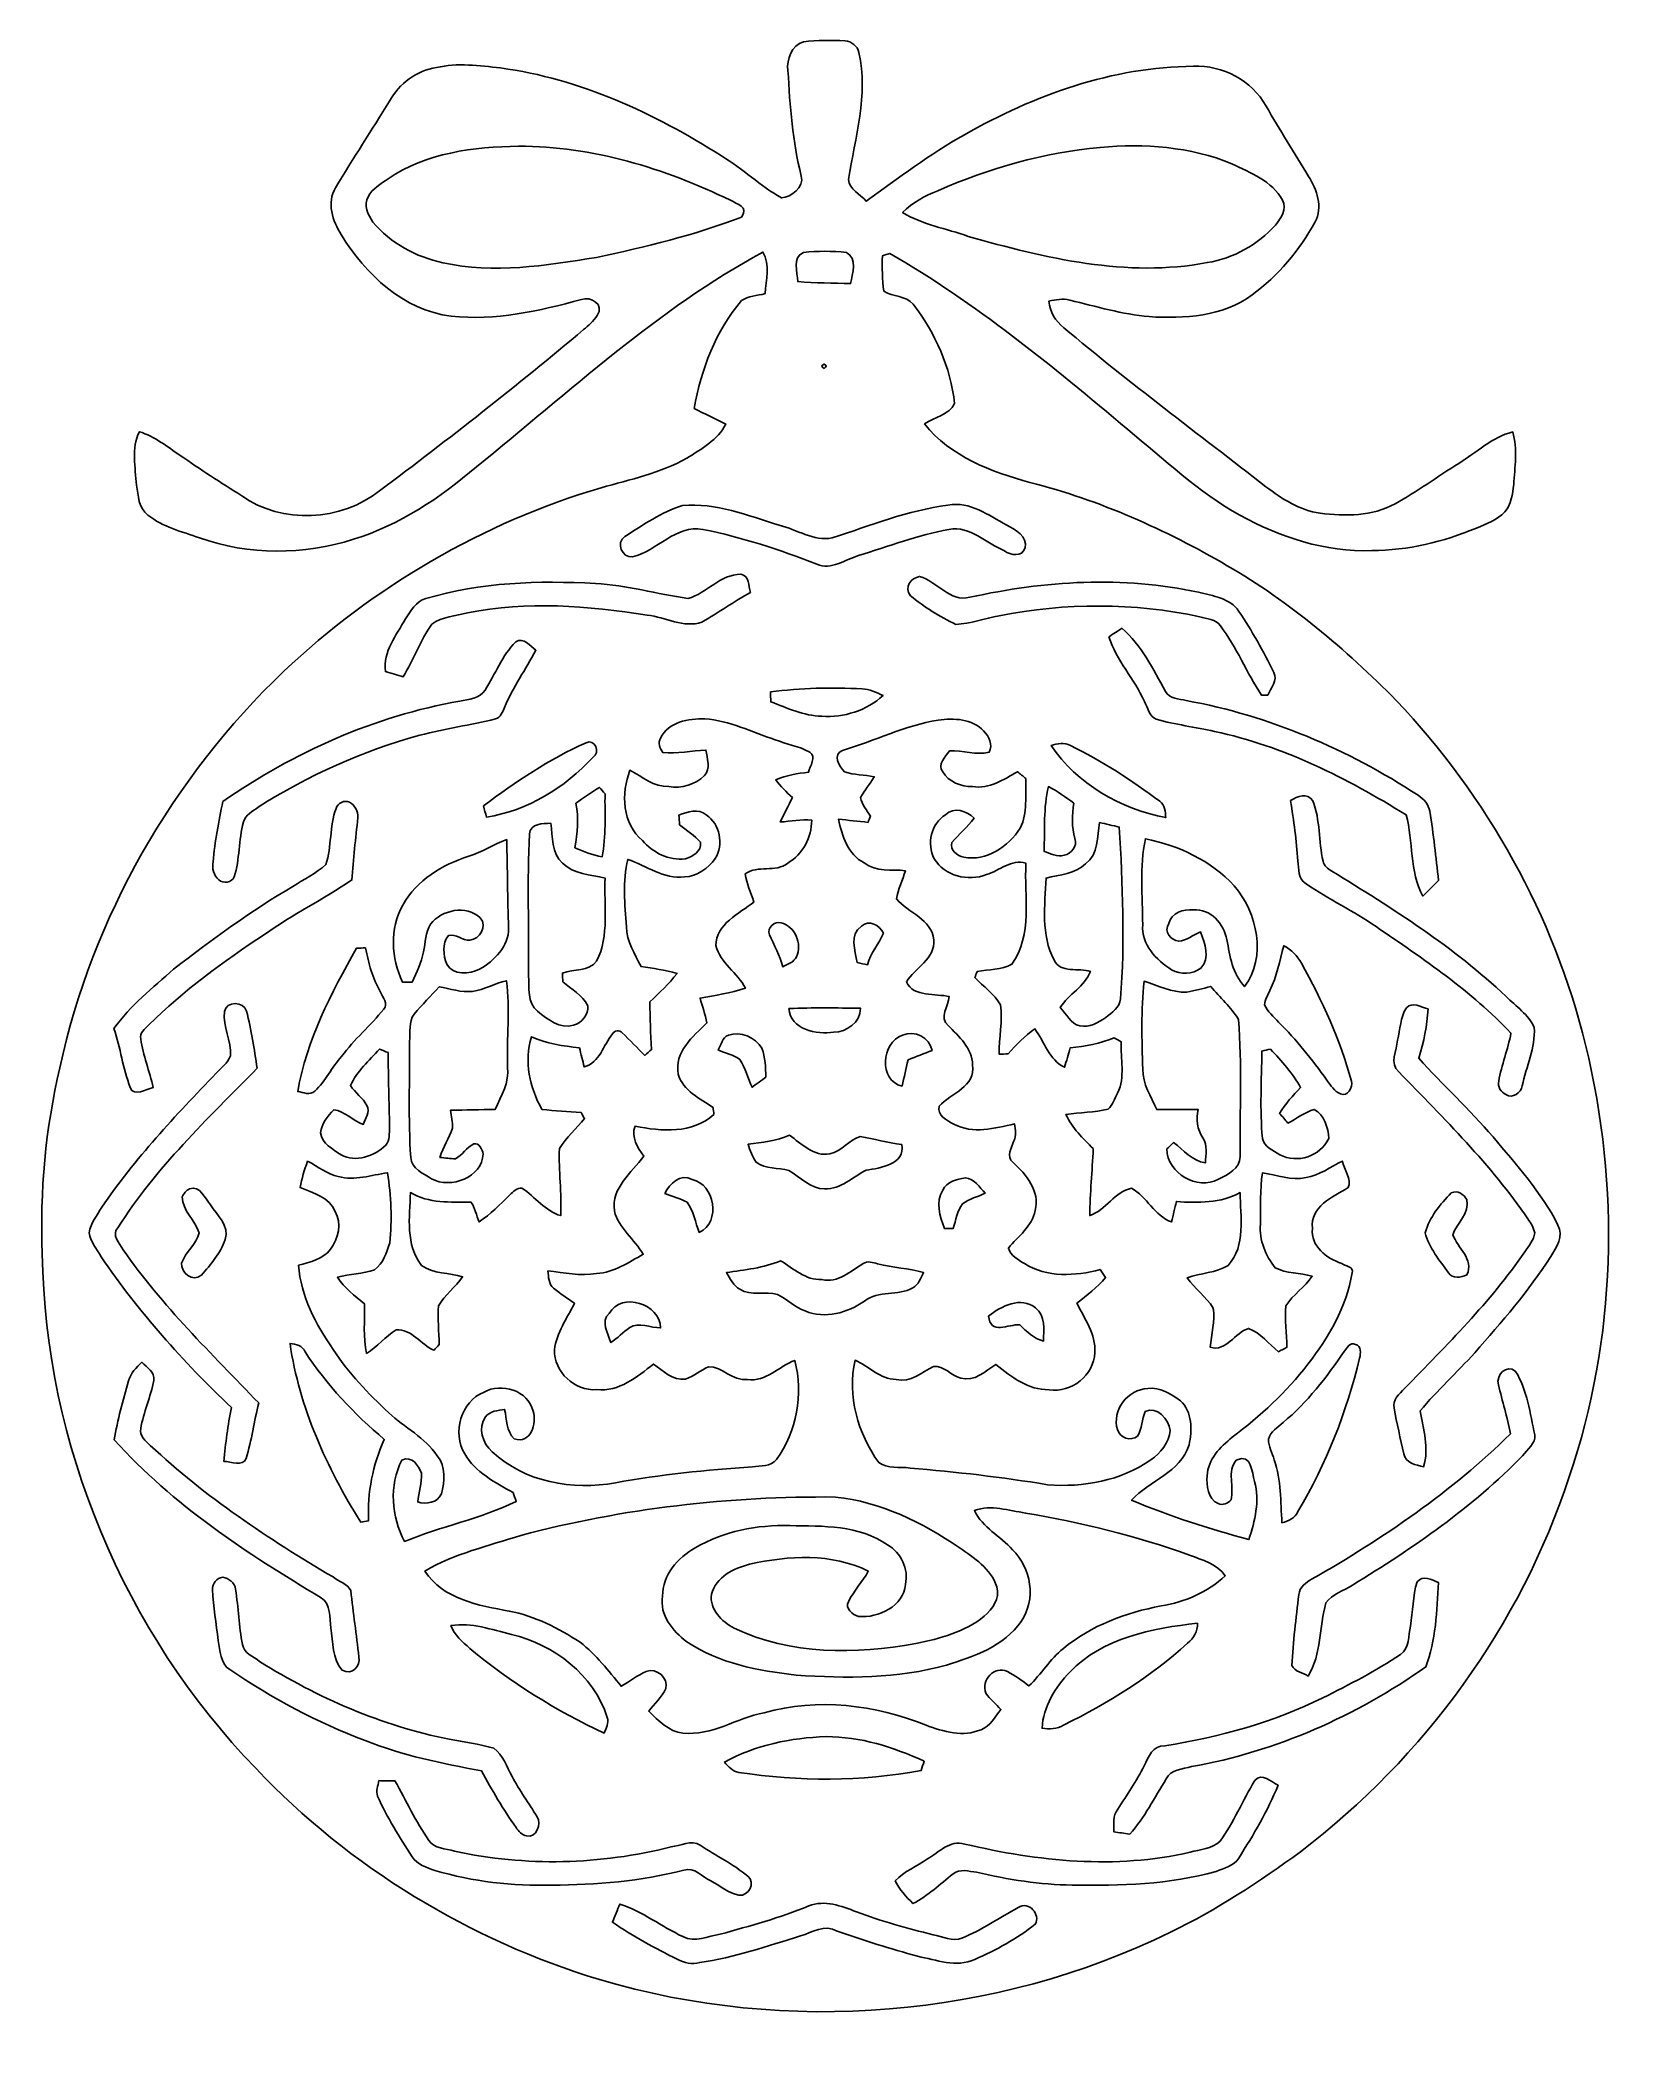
# Model space of a CAD drawing. Header units: centimetres. Extents: x -12.5 to 13.7, y -16.7 to 16.4.
import ezdxf

# ---------------------------------------------------------------- set-up
doc = ezdxf.new("R2010")
doc.units = ezdxf.units.CM
doc.header["$MEASUREMENT"] = 0
doc.layers.add('Camada 1', color=7, linetype='Continuous')

msp = doc.modelspace()

# ---------------------------------------------------------------- linework, layer by layer
at = {"layer": 'Camada 1', "color": 8}
for points, knots in [([(0.13723, 16.40558), (0.36724, 16.43309), (0.59796, 16.43803), (0.82938, 16.42075), (0.82938, 16.42075), (0.93557, 16.4144), (1.03717, 16.33784), (1.05869, 16.23095), (1.05869, 16.23095), (1.21708, 15.52293), (0.9973, 14.81525), (0.88653, 14.11958), (0.88653, 14.11958), (0.90064, 13.95554), (1.0795, 13.87475), (1.17898, 13.7601), (1.17898, 13.7601), (1.71803, 14.13475), (2.23449, 14.54609), (2.81199, 14.86253), (2.81199, 14.86253), (3.9684, 15.52363), (5.27156, 15.99177), (6.61529, 16.00059), (6.61529, 16.00059), (7.10071, 16.02034), (7.58578, 15.76705), (7.82214, 15.33772), (7.82214, 15.33772), (8.05109, 14.94543), (8.2871, 14.55702), (8.52875, 14.17249), (8.52875, 14.17249), (8.66457, 13.95377), (8.76829, 13.65779), (8.63459, 13.41473), (8.63459, 13.41473), (8.37882, 12.94412), (8.02287, 12.52044), (7.59001, 12.20294), (7.59001, 12.20294), (7.10177, 11.84345), (6.46148, 11.80712), (5.87834, 11.8424), (5.87834, 11.8424), (5.43137, 11.88332), (4.99851, 12.01067), (4.56424, 12.11545), (4.56424, 12.11545), (4.44782, 12.14861), (4.32752, 12.12285), (4.21252, 12.09957), (4.21252, 12.09957), (4.2291, 11.92107), (4.32435, 11.76761), (4.46123, 11.65895), (4.46123, 11.65895), (5.55272, 10.74385), (6.69572, 9.89295), (7.81967, 9.01876), (7.81967, 9.01876), (8.08637, 8.81415), (8.37988, 8.63), (8.7189, 8.57744), (8.7189, 8.57744), (9.13483, 8.52911), (9.58885, 8.52135), (9.96385, 8.73619), (9.96385, 8.73619), (10.33145, 8.93445), (10.66694, 9.18669), (11.02148, 9.40647), (11.02148, 9.40647), (11.31746, 9.58462), (11.57464, 9.8425), (11.91895, 9.92858), (11.91895, 9.92858), (12.0015, 9.64318), (11.95387, 9.34332), (11.93553, 9.05263), (11.93553, 9.05263), (11.9126, 8.89705), (11.89743, 8.72525), (11.78807, 8.60178), (11.78807, 8.60178), (11.66177, 8.46561), (11.48503, 8.4007), (11.31817, 8.33085), (11.31817, 8.33085), (10.76607, 8.10577), (10.17693, 7.95726), (9.57827, 7.95902), (9.57827, 7.95902), (8.80674, 7.92515), (8.05568, 8.1855), (7.38434, 8.54604), (7.38434, 8.54604), (6.69572, 8.92563), (6.12916, 9.47596), (5.52309, 9.96774), (5.52309, 9.96774), (4.27179, 11.02677), (2.99508, 12.06888), (1.57304, 12.89262), (1.57304, 12.89262), (1.53141, 12.87886), (1.49013, 12.86545), (1.44886, 12.85169), (1.44886, 12.85169), (1.44357, 12.65661), (1.44639, 12.46011), (1.47355, 12.26679), (1.47355, 12.26679), (1.62031, 12.16589), (1.83727, 12.19376), (1.96003, 12.05054), (1.96003, 12.05054), (2.32692, 11.57252), (2.58586, 11.00067), (2.64795, 10.39848), (2.64795, 10.39848), (2.56117, 10.20939), (2.30928, 10.17693), (2.14947, 10.06122), (2.14947, 10.06122), (2.58092, 9.51935), (3.25332, 9.26677), (3.90066, 9.09038), (3.90066, 9.09038), (5.0546, 8.7951), (6.15103, 8.30651), (7.17797, 7.70749), (7.17797, 7.70749), (8.21725, 7.10353), (9.14329, 6.32389), (9.98467, 5.46911), (9.98467, 5.46911), (11.49491, 3.87244), (12.60581, 1.88983), (13.12827, -0.24836), (13.12827, -0.24836), (13.70224, -2.60315), (13.64086, -5.1248), (12.85699, -7.42456), (12.85699, -7.42456), (12.04736, -9.88871), (10.45633, -12.08158), (8.39188, -13.64862), (8.39188, -13.64862), (7.71066, -14.15062), (6.99664, -14.61311), (6.23499, -14.98424), (6.23499, -14.98424), (3.31787, -16.41369), (-0.13688, -16.69274), (-3.25014, -15.77058), (-3.25014, -15.77058), (-5.40808, -15.11723), (-7.40163, -13.90791), (-8.95244, -12.26855), (-8.95244, -12.26855), (-11.14989, -9.99878), (-12.45658, -6.88446), (-12.50527, -3.72216), (-12.50527, -3.72216), (-12.54442, -2.68429), (-12.45411, -1.63936), (-12.21105, -0.629), (-12.21105, -0.629), (-11.67271, 1.8736), (-10.34239, 4.18782), (-8.49348, 5.95348), (-8.49348, 5.95348), (-7.00476, 7.35965), (-5.18724, 8.41869), (-3.22333, 9.00254), (-3.22333, 9.00254), (-2.73826, 9.132), (-2.2419, 9.24983), (-1.7974, 9.49113), (-1.7974, 9.49113), (-1.56069, 9.64988), (-1.28235, 9.79064), (-1.15252, 10.0591), (-1.15252, 10.0591), (-1.3268, 10.14836), (-1.50495, 10.22879), (-1.67852, 10.31945), (-1.67852, 10.31945), (-1.55822, 10.96645), (-1.32503, 11.60427), (-0.89076, 12.10874), (-0.89076, 12.10874), (-0.77823, 12.18953), (-0.62971, 12.18777), (-0.49918, 12.22445), (-0.49918, 12.22445), (-0.48048, 12.45447), (-0.41592, 12.70176), (-0.53516, 12.9159), (-0.53516, 12.9159), (-2.28635, 11.96516), (-3.75038, 10.59004), (-5.29414, 9.34967), (-5.29414, 9.34967), (-5.89421, 8.83144), (-6.5719, 8.38271), (-7.3346, 8.14599), (-7.3346, 8.14599), (-8.16222, 7.88317), (-9.0745, 7.87859), (-9.89612, 8.16822), (-9.89612, 8.16822), (-10.1861, 8.27581), (-10.50537, 8.34778), (-10.74949, 8.54851), (-10.74949, 8.54851), (-10.90612, 8.6621), (-10.91212, 8.87307), (-10.93893, 9.04628), (-10.93893, 9.04628), (-10.95939, 9.33944), (-11.02713, 9.65412), (-10.89201, 9.93175), (-10.89201, 9.93175), (-10.63872, 9.85379), (-10.4327, 9.6841), (-10.21539, 9.53946), (-10.21539, 9.53946), (-9.88166, 9.30522), (-9.5377, 9.08614), (-9.19304, 8.86813), (-9.19304, 8.86813), (-8.52523, 8.39047), (-7.53992, 8.44232), (-6.90316, 8.95174), (-6.90316, 8.95174), (-5.74851, 9.81145), (-4.6168, 10.70222), (-3.51296, 11.6265), (-3.51296, 11.6265), (-3.43217, 11.69811), (-3.34645, 11.76796), (-3.28648, 11.85898), (-3.28648, 11.85898), (-3.1623, 12.04595), (-3.39478, 12.18671), (-3.54859, 12.12709), (-3.54859, 12.12709), (-4.25238, 11.93765), (-4.97946, 11.76831), (-5.71394, 11.85086), (-5.71394, 11.85086), (-6.50734, 11.94541), (-7.13634, 12.54936), (-7.53886, 13.20412), (-7.53886, 13.20412), (-7.68209, 13.42954), (-7.78404, 13.73787), (-7.63411, 13.98411), (-7.63411, 13.98411), (-7.34095, 14.46742), (-7.03368, 14.94155), (-6.73841, 15.42344), (-6.73841, 15.42344), (-6.57684, 15.71272), (-6.28826, 15.92862), (-5.95877, 15.97836), (-5.95877, 15.97836), (-5.60776, 16.06091), (-5.24792, 16.01223), (-4.89514, 15.97237), (-4.89514, 15.97237), (-3.57293, 15.79598), (-2.33856, 15.21919), (-1.22167, 14.51081), (-1.22167, 14.51081), (-0.87242, 14.30302), (-0.57997, 14.01163), (-0.22613, 13.81337), (-0.22613, 13.81337), (-0.06914, 13.83206), (0.15487, 13.98799), (0.10266, 14.17673), (0.10266, 14.17673), (-0.0448, 14.74964), (-0.08502, 15.34054), (-0.11959, 15.92897), (-0.11959, 15.92897), (-0.14676, 16.11101), (-0.05503, 16.35231), (0.13723, 16.40558), (0.13723, 16.40558), (0.13723, 16.40558), (0.13723, 16.40558), (0.13723, 16.40558)], [0, 0, 0, 0, 0.01333333, 0.01333333, 0.01333333, 0.01333333, 0.02666667, 0.02666667, 0.02666667, 0.02666667, 0.04, 0.04, 0.04, 0.04, 0.05333333, 0.05333333, 0.05333333, 0.05333333, 0.06666667, 0.06666667, 0.06666667, 0.06666667, 0.08, 0.08, 0.08, 0.08, 0.09333333, 0.09333333, 0.09333333, 0.09333333, 0.10666667, 0.10666667, 0.10666667, 0.10666667, 0.12, 0.12, 0.12, 0.12, 0.13333333, 0.13333333, 0.13333333, 0.13333333, 0.14666667, 0.14666667, 0.14666667, 0.14666667, 0.16, 0.16, 0.16, 0.16, 0.17333333, 0.17333333, 0.17333333, 0.17333333, 0.18666667, 0.18666667, 0.18666667, 0.18666667, 0.2, 0.2, 0.2, 0.2, 0.21333333, 0.21333333, 0.21333333, 0.21333333, 0.22666667, 0.22666667, 0.22666667, 0.22666667, 0.24, 0.24, 0.24, 0.24, 0.25333333, 0.25333333, 0.25333333, 0.25333333, 0.26666667, 0.26666667, 0.26666667, 0.26666667, 0.28, 0.28, 0.28, 0.28, 0.29333333, 0.29333333, 0.29333333, 0.29333333, 0.30666667, 0.30666667, 0.30666667, 0.30666667, 0.32, 0.32, 0.32, 0.32, 0.33333333, 0.33333333, 0.33333333, 0.33333333, 0.34666667, 0.34666667, 0.34666667, 0.34666667, 0.36, 0.36, 0.36, 0.36, 0.37333333, 0.37333333, 0.37333333, 0.37333333, 0.38666667, 0.38666667, 0.38666667, 0.38666667, 0.4, 0.4, 0.4, 0.4, 0.41333333, 0.41333333, 0.41333333, 0.41333333, 0.42666667, 0.42666667, 0.42666667, 0.42666667, 0.44, 0.44, 0.44, 0.44, 0.45333333, 0.45333333, 0.45333333, 0.45333333, 0.46666667, 0.46666667, 0.46666667, 0.46666667, 0.48, 0.48, 0.48, 0.48, 0.49333333, 0.49333333, 0.49333333, 0.49333333, 0.50666667, 0.50666667, 0.50666667, 0.50666667, 0.52, 0.52, 0.52, 0.52, 0.53333333, 0.53333333, 0.53333333, 0.53333333, 0.54666667, 0.54666667, 0.54666667, 0.54666667, 0.56, 0.56, 0.56, 0.56, 0.57333333, 0.57333333, 0.57333333, 0.57333333, 0.58666667, 0.58666667, 0.58666667, 0.58666667, 0.6, 0.6, 0.6, 0.6, 0.61333333, 0.61333333, 0.61333333, 0.61333333, 0.62666667, 0.62666667, 0.62666667, 0.62666667, 0.64, 0.64, 0.64, 0.64, 0.65333333, 0.65333333, 0.65333333, 0.65333333, 0.66666667, 0.66666667, 0.66666667, 0.66666667, 0.68, 0.68, 0.68, 0.68, 0.69333333, 0.69333333, 0.69333333, 0.69333333, 0.70666667, 0.70666667, 0.70666667, 0.70666667, 0.72, 0.72, 0.72, 0.72, 0.73333333, 0.73333333, 0.73333333, 0.73333333, 0.74666667, 0.74666667, 0.74666667, 0.74666667, 0.76, 0.76, 0.76, 0.76, 0.77333333, 0.77333333, 0.77333333, 0.77333333, 0.78666667, 0.78666667, 0.78666667, 0.78666667, 0.8, 0.8, 0.8, 0.8, 0.81333333, 0.81333333, 0.81333333, 0.81333333, 0.82666667, 0.82666667, 0.82666667, 0.82666667, 0.84, 0.84, 0.84, 0.84, 0.85333333, 0.85333333, 0.85333333, 0.85333333, 0.86666667, 0.86666667, 0.86666667, 0.86666667, 0.88, 0.88, 0.88, 0.88, 0.89333333, 0.89333333, 0.89333333, 0.89333333, 0.90666667, 0.90666667, 0.90666667, 0.90666667, 0.92, 0.92, 0.92, 0.92, 0.93333333, 0.93333333, 0.93333333, 0.93333333, 0.94666667, 0.94666667, 0.94666667, 0.94666667, 0.96, 0.96, 0.96, 0.96, 0.97333333, 0.97333333, 0.97333333, 0.97333333, 1, 1, 1, 1]), ([(-4.59246, 14.67203), (-5.33929, 14.66568), (-6.12775, 14.55879), (-6.76204, 14.13369), (-6.76204, 14.13369), (-6.87917, 14.04338), (-7.02275, 13.96859), (-7.09436, 13.83242), (-7.09436, 13.83242), (-7.16774, 13.69589), (-7.09824, 13.52938), (-7.01393, 13.41332), (-7.01393, 13.41332), (-6.71971, 13.06336), (-6.29638, 12.83264), (-5.85188, 12.7381), (-5.85188, 12.7381), (-5.0098, 12.55007), (-4.1402, 12.68942), (-3.30129, 12.827), (-3.30129, 12.827), (-2.48602, 12.99704), (-1.67146, 13.19812), (-0.89182, 13.49375), (-0.89182, 13.49375), (-0.76024, 13.67472), (-0.96732, 13.71035), (-1.07597, 13.77562), (-1.07597, 13.77562), (-2.16994, 14.30725), (-3.36797, 14.67414), (-4.59246, 14.67203), (-4.59246, 14.67203), (-4.59246, 14.67203), (-4.59246, 14.67203), (-4.59246, 14.67203)], [0, 0, 0, 0, 0.1, 0.1, 0.1, 0.1, 0.2, 0.2, 0.2, 0.2, 0.3, 0.3, 0.3, 0.3, 0.4, 0.4, 0.4, 0.4, 0.5, 0.5, 0.5, 0.5, 0.6, 0.6, 0.6, 0.6, 0.7, 0.7, 0.7, 0.7, 0.8, 0.8, 0.8, 0.8, 1, 1, 1, 1]), ([(5.06377, 14.65192), (4.13279, 14.56725), (3.22157, 14.31149), (2.3689, 13.93155), (2.3689, 13.93155), (2.15477, 13.84864), (1.94839, 13.73646), (1.78576, 13.57242), (1.78576, 13.57242), (2.11702, 13.36816), (2.51248, 13.30748), (2.87373, 13.17484), (2.87373, 13.17484), (4.15678, 12.815), (5.50933, 12.48586), (6.84495, 12.74022), (6.84495, 12.74022), (7.28204, 12.8083), (7.68174, 13.04078), (7.97983, 13.36393), (7.97983, 13.36393), (8.06979, 13.47294), (8.17809, 13.63451), (8.09519, 13.77562), (8.09519, 13.77562), (7.92551, 14.09665), (7.56038, 14.23035), (7.25382, 14.3824), (7.25382, 14.3824), (6.56414, 14.66356), (5.79967, 14.72318), (5.06377, 14.65192), (5.06377, 14.65192), (5.06377, 14.65192), (5.06377, 14.65192), (5.06377, 14.65192)], [0, 0, 0, 0, 0.1, 0.1, 0.1, 0.1, 0.2, 0.2, 0.2, 0.2, 0.3, 0.3, 0.3, 0.3, 0.4, 0.4, 0.4, 0.4, 0.5, 0.5, 0.5, 0.5, 0.6, 0.6, 0.6, 0.6, 0.7, 0.7, 0.7, 0.7, 0.8, 0.8, 0.8, 0.8, 1, 1, 1, 1]), ([(0.13652, 12.90814), (-0.05539, 12.827), (0.04304, 12.58182), (0.04233, 12.42413), (0.04233, 12.42413), (0.33514, 12.4019), (0.62865, 12.39873), (0.92216, 12.39061), (0.92216, 12.39061), (0.95109, 12.55748), (1.03717, 12.81148), (0.85161, 12.90884), (0.85161, 12.90884), (0.61595, 12.93424), (0.37183, 12.9346), (0.13652, 12.90814), (0.13652, 12.90814), (0.13652, 12.90814), (0.13652, 12.90814), (0.13652, 12.90814)], [0, 0, 0, 0, 0.16666667, 0.16666667, 0.16666667, 0.16666667, 0.33333333, 0.33333333, 0.33333333, 0.33333333, 0.5, 0.5, 0.5, 0.5, 0.66666667, 0.66666667, 0.66666667, 0.66666667, 1, 1, 1, 1]), ([(0.48119, 11.0557), (0.43462, 11.03136), (0.43427, 11.00772), (0.48013, 10.98409), (0.48013, 10.98409), (0.5267, 11.00808), (0.52705, 11.03207), (0.48119, 11.0557), (0.48119, 11.0557), (0.48119, 11.0557), (0.48119, 11.0557), (0.48119, 11.0557)], [0, 0, 0, 0, 0.25, 0.25, 0.25, 0.25, 0.5, 0.5, 0.5, 0.5, 1, 1, 1, 1]), ([(-1.87078, 8.70761), (-2.21862, 8.60178), (-2.52448, 8.38235), (-2.83034, 8.1915), (-2.83034, 8.1915), (-2.98309, 8.08567), (-2.8769, 7.83696), (-2.69981, 7.85389), (-2.69981, 7.85389), (-2.2927, 7.94985), (-1.98226, 8.39294), (-1.53247, 8.30862), (-1.53247, 8.30862), (-0.88441, 8.18127), (-0.25506, 7.97242), (0.35842, 7.73042), (0.35842, 7.73042), (0.60007, 7.62882), (0.82621, 7.80979), (1.05128, 7.87506), (1.05128, 7.87506), (1.54905, 8.02993), (2.04152, 8.21408), (2.55517, 8.31003), (2.55517, 8.31003), (2.90654, 8.37565), (3.17429, 8.07649), (3.47557, 7.95514), (3.47557, 7.95514), (3.57681, 7.87859), (3.77366, 7.84542), (3.81882, 8.00135), (3.81882, 8.00135), (3.87138, 8.19538), (3.64666, 8.30298), (3.51367, 8.38235), (3.51367, 8.38235), (3.20781, 8.5404), (2.90583, 8.78558), (2.53859, 8.71185), (2.53859, 8.71185), (1.87537, 8.62506), (1.24883, 8.37671), (0.61736, 8.16892), (0.61736, 8.16892), (0.30515, 8.1086), (0.02787, 8.30756), (-0.26423, 8.37953), (-0.26423, 8.37953), (-0.78599, 8.5411), (-1.31586, 8.75347), (-1.87078, 8.70761), (-1.87078, 8.70761), (-1.87078, 8.70761), (-1.87078, 8.70761), (-1.87078, 8.70761)], [0, 0, 0, 0, 0.06666667, 0.06666667, 0.06666667, 0.06666667, 0.13333333, 0.13333333, 0.13333333, 0.13333333, 0.2, 0.2, 0.2, 0.2, 0.26666667, 0.26666667, 0.26666667, 0.26666667, 0.33333333, 0.33333333, 0.33333333, 0.33333333, 0.4, 0.4, 0.4, 0.4, 0.46666667, 0.46666667, 0.46666667, 0.46666667, 0.53333333, 0.53333333, 0.53333333, 0.53333333, 0.6, 0.6, 0.6, 0.6, 0.66666667, 0.66666667, 0.66666667, 0.66666667, 0.73333333, 0.73333333, 0.73333333, 0.73333333, 0.8, 0.8, 0.8, 0.8, 0.86666667, 0.86666667, 0.86666667, 0.86666667, 1, 1, 1, 1]), ([(-1.78117, 7.16315), (-2.29447, 7.23477), (-2.79647, 7.38646), (-3.31717, 7.41116), (-3.31717, 7.41116), (-4.26085, 7.46301), (-5.22464, 7.43444), (-6.13516, 7.15998), (-6.13516, 7.15998), (-6.30167, 7.1187), (-6.38316, 6.95501), (-6.46959, 6.82378), (-6.46959, 6.82378), (-6.62975, 6.55532), (-6.84212, 6.28227), (-6.80544, 5.94995), (-6.80544, 5.94995), (-6.70631, 5.92102), (-6.60753, 5.89174), (-6.5084, 5.86387), (-6.5084, 5.86387), (-6.33836, 6.14856), (-6.22617, 6.46747), (-6.0325, 6.737), (-6.0325, 6.737), (-5.86246, 6.86082), (-5.63915, 6.87846), (-5.43983, 6.92291), (-5.43983, 6.92291), (-4.45594, 7.12117), (-3.44135, 7.04391), (-2.45745, 6.88516), (-2.45745, 6.88516), (-2.15512, 6.85694), (-1.85208, 6.66327), (-1.54764, 6.77192), (-1.54764, 6.77192), (-1.27459, 6.92856), (-1.016, 7.10988), (-0.74048, 7.26264), (-0.74048, 7.26264), (-0.77787, 7.36353), (-0.75706, 7.54768), (-0.90241, 7.56461), (-0.90241, 7.56461), (-1.24601, 7.56779), (-1.46791, 7.24606), (-1.78117, 7.16315), (-1.78117, 7.16315), (-1.78117, 7.16315), (-1.78117, 7.16315), (-1.78117, 7.16315)], [0, 0, 0, 0, 0.07142857, 0.07142857, 0.07142857, 0.07142857, 0.14285714, 0.14285714, 0.14285714, 0.14285714, 0.21428571, 0.21428571, 0.21428571, 0.21428571, 0.28571429, 0.28571429, 0.28571429, 0.28571429, 0.35714286, 0.35714286, 0.35714286, 0.35714286, 0.42857143, 0.42857143, 0.42857143, 0.42857143, 0.5, 0.5, 0.5, 0.5, 0.57142857, 0.57142857, 0.57142857, 0.57142857, 0.64285714, 0.64285714, 0.64285714, 0.64285714, 0.71428571, 0.71428571, 0.71428571, 0.71428571, 0.78571429, 0.78571429, 0.78571429, 0.78571429, 0.85714286, 0.85714286, 0.85714286, 0.85714286, 1, 1, 1, 1]), ([(1.91452, 7.20796), (2.14207, 7.01992), (2.40136, 6.86259), (2.66629, 6.73312), (2.66629, 6.73312), (2.91359, 6.74299), (3.14748, 6.83225), (3.38949, 6.87564), (3.38949, 6.87564), (4.48592, 7.09612), (5.62681, 7.09295), (6.72042, 6.85906), (6.72042, 6.85906), (6.83119, 6.81743), (6.99276, 6.82731), (7.06296, 6.71089), (7.06296, 6.71089), (7.33002, 6.35176), (7.50041, 5.93266), (7.74524, 5.55907), (7.74524, 5.55907), (7.77134, 5.55837), (7.82391, 5.5566), (7.85001, 5.5559), (7.85001, 5.5559), (7.89728, 5.67549), (8.02358, 5.80214), (7.94949, 5.93619), (7.94949, 5.93619), (7.7784, 6.28474), (7.5886, 6.62587), (7.37094, 6.94796), (7.37094, 6.94796), (7.22312, 7.17515), (6.93596, 7.20302), (6.69749, 7.26511), (6.69749, 7.26511), (5.44724, 7.54345), (4.14267, 7.45525), (2.89948, 7.1822), (2.89948, 7.1822), (2.57104, 7.09471), (2.35514, 7.44926), (2.06622, 7.52863), (2.06622, 7.52863), (1.92652, 7.50323), (1.80375, 7.34836), (1.91452, 7.20796), (1.91452, 7.20796), (1.91452, 7.20796), (1.91452, 7.20796), (1.91452, 7.20796)], [0, 0, 0, 0, 0.07142857, 0.07142857, 0.07142857, 0.07142857, 0.14285714, 0.14285714, 0.14285714, 0.14285714, 0.21428571, 0.21428571, 0.21428571, 0.21428571, 0.28571429, 0.28571429, 0.28571429, 0.28571429, 0.35714286, 0.35714286, 0.35714286, 0.35714286, 0.42857143, 0.42857143, 0.42857143, 0.42857143, 0.5, 0.5, 0.5, 0.5, 0.57142857, 0.57142857, 0.57142857, 0.57142857, 0.64285714, 0.64285714, 0.64285714, 0.64285714, 0.71428571, 0.71428571, 0.71428571, 0.71428571, 0.78571429, 0.78571429, 0.78571429, 0.78571429, 0.85714286, 0.85714286, 0.85714286, 0.85714286, 1, 1, 1, 1]), ([(5.21017, 6.52674), (5.33682, 6.13234), (5.63739, 5.82718), (5.80037, 5.44971), (5.80037, 5.44971), (5.85893, 5.35305), (5.88151, 5.20841), (5.99616, 5.15691), (5.99616, 5.15691), (6.31472, 5.0673), (6.64527, 5.03026), (6.96736, 4.95476), (6.96736, 4.95476), (8.10966, 4.71487), (9.16199, 4.17901), (10.148, 3.57011), (10.148, 3.57011), (10.2683, 3.12808), (10.20445, 2.63313), (10.42599, 2.22038), (10.42599, 2.22038), (10.51384, 2.30611), (10.59956, 2.3943), (10.6867, 2.48109), (10.6867, 2.48109), (10.64154, 2.8642), (10.60697, 3.24873), (10.53959, 3.62832), (10.53959, 3.62832), (10.5223, 3.74262), (10.44434, 3.83505), (10.34874, 3.89396), (10.34874, 3.89396), (9.18175, 4.65843), (7.87153, 5.21829), (6.4957, 5.46629), (6.4957, 5.46629), (6.37928, 5.49981), (6.21489, 5.4924), (6.15315, 5.62046), (6.15315, 5.62046), (5.94254, 5.98981), (5.75592, 6.38457), (5.42784, 6.66785), (5.42784, 6.66785), (5.35517, 6.62129), (5.28249, 6.57401), (5.21017, 6.52674), (5.21017, 6.52674), (5.21017, 6.52674), (5.21017, 6.52674), (5.21017, 6.52674)], [0, 0, 0, 0, 0.07142857, 0.07142857, 0.07142857, 0.07142857, 0.14285714, 0.14285714, 0.14285714, 0.14285714, 0.21428571, 0.21428571, 0.21428571, 0.21428571, 0.28571429, 0.28571429, 0.28571429, 0.28571429, 0.35714286, 0.35714286, 0.35714286, 0.35714286, 0.42857143, 0.42857143, 0.42857143, 0.42857143, 0.5, 0.5, 0.5, 0.5, 0.57142857, 0.57142857, 0.57142857, 0.57142857, 0.64285714, 0.64285714, 0.64285714, 0.64285714, 0.71428571, 0.71428571, 0.71428571, 0.71428571, 0.78571429, 0.78571429, 0.78571429, 0.78571429, 0.85714286, 0.85714286, 0.85714286, 0.85714286, 1, 1, 1, 1]), ([(-4.64009, 6.44066), (-4.86798, 6.21559), (-4.97946, 5.90691), (-5.15126, 5.64162), (-5.15126, 5.64162), (-5.23522, 5.49663), (-5.42466, 5.48887), (-5.5686, 5.45782), (-5.5686, 5.45782), (-6.98747, 5.21229), (-8.32732, 4.60692), (-9.50771, 3.7906), (-9.50771, 3.7906), (-9.56945, 3.45899), (-9.64706, 3.12808), (-9.66399, 2.78977), (-9.66399, 2.78977), (-9.6908, 2.68323), (-9.65941, 2.56081), (-9.57227, 2.49273), (-9.57227, 2.49273), (-9.50136, 2.42006), (-9.35708, 2.44722), (-9.3158, 2.53824), (-9.3158, 2.53824), (-9.22514, 2.83527), (-9.24207, 3.15172), (-9.16375, 3.45122), (-9.16375, 3.45122), (-9.13271, 3.57223), (-9.00853, 3.62761), (-8.91787, 3.69676), (-8.91787, 3.69676), (-8.08743, 4.22487), (-7.18114, 4.63197), (-6.23182, 4.89162), (-6.23182, 4.89162), (-5.81589, 4.9971), (-5.39221, 5.06483), (-4.97452, 5.16149), (-4.97452, 5.16149), (-4.88985, 5.1876), (-4.86198, 5.28355), (-4.82494, 5.35411), (-4.82494, 5.35411), (-4.69018, 5.68995), (-4.47463, 5.98417), (-4.30636, 6.30308), (-4.30636, 6.30308), (-4.39879, 6.37364), (-4.51273, 6.52992), (-4.64009, 6.44066), (-4.64009, 6.44066), (-4.64009, 6.44066), (-4.64009, 6.44066), (-4.64009, 6.44066)], [0, 0, 0, 0, 0.06666667, 0.06666667, 0.06666667, 0.06666667, 0.13333333, 0.13333333, 0.13333333, 0.13333333, 0.2, 0.2, 0.2, 0.2, 0.26666667, 0.26666667, 0.26666667, 0.26666667, 0.33333333, 0.33333333, 0.33333333, 0.33333333, 0.4, 0.4, 0.4, 0.4, 0.46666667, 0.46666667, 0.46666667, 0.46666667, 0.53333333, 0.53333333, 0.53333333, 0.53333333, 0.6, 0.6, 0.6, 0.6, 0.66666667, 0.66666667, 0.66666667, 0.66666667, 0.73333333, 0.73333333, 0.73333333, 0.73333333, 0.8, 0.8, 0.8, 0.8, 0.86666667, 0.86666667, 0.86666667, 0.86666667, 1, 1, 1, 1]), ([(-0.40887, 5.61093), (-0.40781, 5.5566), (-0.4064, 5.50192), (-0.40499, 5.44724), (-0.40499, 5.44724), (-0.13053, 5.34423), (0.14323, 5.21088), (0.44238, 5.20947), (0.44238, 5.20947), (0.80962, 5.17948), (1.18921, 5.30225), (1.46156, 5.55096), (1.46156, 5.55096), (1.35149, 5.60387), (1.23719, 5.65856), (1.11266, 5.66173), (1.11266, 5.66173), (0.60537, 5.68572), (0.09454, 5.67866), (-0.40887, 5.61093), (-0.40887, 5.61093), (-0.40887, 5.61093), (-0.40887, 5.61093), (-0.40887, 5.61093)], [0, 0, 0, 0, 0.14285714, 0.14285714, 0.14285714, 0.14285714, 0.28571429, 0.28571429, 0.28571429, 0.28571429, 0.42857143, 0.42857143, 0.42857143, 0.42857143, 0.57142857, 0.57142857, 0.57142857, 0.57142857, 0.71428571, 0.71428571, 0.71428571, 0.71428571, 1, 1, 1, 1]), ([(-2.23591, 4.84399), (-2.28212, 4.76744), (-2.24896, 4.6736), (-2.19922, 4.60728), (-2.19922, 4.60728), (-1.96074, 4.57694), (-1.72014, 4.63691), (-1.48167, 4.64538), (-1.48167, 4.64538), (-1.46614, 4.50674), (-1.39559, 4.3367), (-1.5053, 4.22204), (-1.5053, 4.22204), (-1.65629, 4.07), (-1.88807, 4.00473), (-2.09832, 4.03895), (-2.09832, 4.03895), (-2.34632, 4.02907), (-2.53541, 4.20441), (-2.7432, 4.30953), (-2.7432, 4.30953), (-2.89525, 3.93065), (-2.87126, 3.41842), (-2.53612, 3.1436), (-2.53612, 3.1436), (-2.36008, 2.9404), (-2.09797, 2.80599), (-1.8228, 2.84092), (-1.8228, 2.84092), (-1.69827, 2.87726), (-1.54869, 2.96263), (-1.57162, 3.11397), (-1.57162, 3.11397), (-1.67005, 3.22968), (-1.80411, 3.30835), (-1.91911, 3.40501), (-1.91911, 3.40501), (-1.92334, 3.45899), (-1.92722, 3.51296), (-1.93075, 3.56658), (-1.93075, 3.56658), (-1.78682, 3.61456), (-1.60726, 3.68476), (-1.47779, 3.56905), (-1.47779, 3.56905), (-1.24495, 3.41701), (-1.18604, 3.07834), (-1.32609, 2.84374), (-1.32609, 2.84374), (-1.44568, 2.67899), (-1.62631, 2.54459), (-1.83797, 2.54141), (-1.83797, 2.54141), (-2.18616, 2.4952), (-2.46733, 2.72627), (-2.77918, 2.83069), (-2.77918, 2.83069), (-2.86632, 2.46556), (-2.83422, 2.08315), (-2.80035, 1.71238), (-2.80035, 1.71238), (-2.79788, 1.46897), (-2.66418, 1.26012), (-2.5594, 1.04987), (-2.5594, 1.04987), (-2.35867, 1.02341), (-2.15829, 0.98813), (-1.9618, 0.93698), (-1.9618, 0.93698), (-2.09268, 0.76165), (-2.25742, 0.61595), (-2.41371, 0.46426), (-2.41371, 0.46426), (-2.40912, 0.20073), (-2.40101, -0.06315), (-2.38584, -0.32667), (-2.38584, -0.32667), (-2.42288, -0.35913), (-2.45992, -0.39194), (-2.49696, -0.42474), (-2.49696, -0.42474), (-2.6229, -0.30021), (-2.74426, -0.17074), (-2.87373, -0.05115), (-2.87373, -0.05115), (-2.915, -0.00071), (-3.00426, -0.00988), (-3.03424, -0.06738), (-3.03424, -0.06738), (-3.18876, -0.25294), (-3.24273, -0.5461), (-3.50273, -0.6163), (-3.50273, -0.6163), (-3.5306, -0.51117), (-3.55635, -0.40464), (-3.58246, -0.29986), (-3.58246, -0.29986), (-3.85445, -0.2667), (-4.12926, -0.23389), (-4.37938, -0.11571), (-4.37938, -0.11571), (-4.50462, -0.52387), (-4.40937, -0.95744), (-4.20617, -1.32151), (-4.20617, -1.32151), (-3.98992, -1.34867), (-3.77261, -1.3589), (-3.55529, -1.37054), (-3.55529, -1.37054), (-3.53624, -1.40476), (-3.51755, -1.43898), (-3.4985, -1.4732), (-3.4985, -1.4732), (-3.63608, -1.64006), (-3.80153, -1.78576), (-3.91654, -1.97026), (-3.91654, -1.97026), (-3.92712, -2.34174), (-3.87809, -2.71321), (-3.8929, -3.08539), (-3.8929, -3.08539), (-4.15749, -3.01096), (-4.31588, -2.77036), (-4.53919, -2.63031), (-4.53919, -2.63031), (-4.62209, -2.62043), (-4.68348, -2.68852), (-4.73992, -2.73791), (-4.73992, -2.73791), (-4.89867, -2.90054), (-5.05848, -3.06458), (-5.25004, -3.18946), (-5.25004, -3.18946), (-5.29661, -3.08046), (-5.31319, -2.95522), (-5.38551, -2.85962), (-5.38551, -2.85962), (-5.7277, -2.86067), (-6.08154, -2.88431), (-6.38881, -2.70369), (-6.38881, -2.70369), (-6.40397, -3.11009), (-6.47488, -3.57187), (-6.20571, -3.91407), (-6.20571, -3.91407), (-6.01204, -4.05624), (-5.74463, -4.02802), (-5.52379, -4.10034), (-5.52379, -4.10034), (-5.6388, -4.27496), (-5.82013, -4.39914), (-5.92243, -4.58188), (-5.92243, -4.58188), (-5.94148, -4.79637), (-5.91361, -5.01227), (-5.91326, -5.22781), (-5.91326, -5.22781), (-5.94148, -5.25886), (-5.96971, -5.29026), (-5.99757, -5.32201), (-5.99757, -5.32201), (-6.2163, -5.22287), (-6.37434, -4.96429), (-6.62869, -4.97911), (-6.62869, -4.97911), (-6.79838, -5.10187), (-6.94549, -5.25357), (-7.11694, -5.37457), (-7.11694, -5.37457), (-7.18397, -5.10434), (-7.14375, -4.82282), (-7.15398, -4.54872), (-7.15398, -4.54872), (-7.31732, -4.41748), (-7.48347, -4.28343), (-7.60166, -4.1088), (-7.60166, -4.1088), (-7.39987, -4.04954), (-7.1822, -4.05518), (-6.98465, -3.98286), (-6.98465, -3.98286), (-6.84318, -3.87844), (-6.78286, -3.70029), (-6.73382, -3.53907), (-6.73382, -3.53907), (-6.69184, -3.15172), (-6.71266, -2.75872), (-6.77016, -2.37419), (-6.77016, -2.37419), (-7.03933, -2.41088), (-7.31591, -2.51248), (-7.58754, -2.43593), (-7.58754, -2.43593), (-7.77663, -2.39466), (-7.92939, -2.26907), (-8.09766, -2.18158), (-8.09766, -2.18158), (-8.15164, -2.32375), (-8.19362, -2.46944), (-8.22254, -2.61902), (-8.22254, -2.61902), (-8.00488, -2.71462), (-7.73994, -2.77248), (-7.63976, -3.01766), (-7.63976, -3.01766), (-7.52334, -3.21557), (-7.59107, -3.46781), (-7.71596, -3.64419), (-7.71596, -3.64419), (-7.84648, -3.80894), (-8.05674, -3.85692), (-8.2483, -3.90807), (-8.2483, -3.90807), (-8.21408, -4.42313), (-7.95831, -4.89126), (-7.67186, -5.3086), (-7.67186, -5.3086), (-7.41962, -5.70406), (-7.0866, -6.0385), (-6.75005, -6.36164), (-6.75005, -6.36164), (-6.48652, -6.604), (-6.14786, -6.76981), (-5.94501, -7.07355), (-5.94501, -7.07355), (-5.80072, -7.24923), (-5.81519, -7.50006), (-5.87551, -7.70572), (-5.87551, -7.70572), (-5.93972, -7.85954), (-6.12775, -7.87929), (-6.26957, -7.83978), (-6.26957, -7.83978), (-6.24875, -7.68032), (-6.19866, -7.52334), (-6.20607, -7.36177), (-6.20607, -7.36177), (-6.2678, -7.23406), (-6.35141, -7.06614), (-6.53521, -7.1441), (-6.53521, -7.1441), (-6.74229, -7.57167), (-6.71195, -8.08179), (-6.48688, -8.49489), (-6.48688, -8.49489), (-5.87904, -8.24618), (-5.22464, -8.11847), (-4.63268, -7.83131), (-4.63268, -7.83131), (-4.65102, -7.78157), (-4.66866, -7.73218), (-4.6863, -7.68315), (-4.6863, -7.68315), (-4.98122, -7.5124), (-5.31671, -7.34977), (-5.48816, -7.04003), (-5.48816, -7.04003), (-5.69948, -6.69431), (-5.55378, -6.16761), (-5.16784, -6.01557), (-5.16784, -6.01557), (-4.87539, -5.85258), (-4.43794, -5.98946), (-4.35081, -6.33095), (-4.35081, -6.33095), (-4.29436, -6.53133), (-4.38467, -6.88693), (-4.66478, -6.78886), (-4.66478, -6.78886), (-4.79848, -6.66609), (-4.78684, -6.46606), (-4.82565, -6.30414), (-4.82565, -6.30414), (-4.93748, -6.32178), (-5.07083, -6.32672), (-5.14279, -6.42832), (-5.14279, -6.42832), (-5.27791, -6.60717), (-5.19183, -6.86999), (-5.02991, -7.00511), (-5.02991, -7.00511), (-4.49368, -7.51346), (-3.69394, -7.64963), (-2.98556, -7.52263), (-2.98556, -7.52263), (-2.23414, -7.38258), (-1.47285, -7.30779), (-0.71049, -7.25911), (-0.71049, -7.25911), (-0.57291, -7.23724), (-0.40428, -7.25629), (-0.30903, -7.13599), (-0.30903, -7.13599), (0.03034, -6.66574), (0.13758, -6.05261), (-0.00564, -5.49028), (-0.00564, -5.49028), (-0.27411, -5.58624), (-0.48436, -5.85611), (-0.79269, -5.8039), (-0.79269, -5.8039), (-1.04211, -5.83812), (-1.20368, -5.59117), (-1.43933, -5.5947), (-1.43933, -5.5947), (-1.57198, -5.65185), (-1.68346, -5.75028), (-1.81927, -5.80072), (-1.81927, -5.80072), (-2.038, -5.83177), (-2.18969, -5.66173), (-2.35162, -5.55025), (-2.35162, -5.55025), (-2.62678, -5.76333), (-2.92347, -6.01416), (-3.29777, -5.97429), (-3.29777, -5.97429), (-3.66466, -6.00357), (-4.00614, -5.68078), (-3.99944, -5.31248), (-3.99944, -5.31248), (-3.95852, -5.02673), (-3.79024, -4.79213), (-3.66536, -4.5406), (-3.66536, -4.5406), (-3.78213, -4.45982), (-3.90137, -4.38115), (-4.01108, -4.29119), (-4.01108, -4.29119), (-4.09928, -4.2231), (-4.0954, -4.10245), (-4.10598, -4.00262), (-4.10598, -4.00262), (-3.83787, -4.03084), (-3.56799, -4.09469), (-3.29741, -4.04601), (-3.29741, -4.04601), (-3.00814, -4.03154), (-2.76719, -3.86256), (-2.52377, -3.72604), (-2.52377, -3.72604), (-2.66806, -3.47521), (-2.93299, -3.29882), (-3.0032, -3.00461), (-3.0032, -3.00461), (-3.05576, -2.62431), (-2.71568, -2.37349), (-2.51495, -2.09867), (-2.51495, -2.09867), (-2.61726, -1.95262), (-2.72662, -1.78506), (-2.65959, -1.59985), (-2.65959, -1.59985), (-2.21968, -1.68769), (-1.70603, -1.72932), (-1.34973, -1.40335), (-1.34973, -1.40335), (-1.35326, -1.37513), (-1.35996, -1.31904), (-1.36349, -1.29117), (-1.36349, -1.29117), (-1.57903, -1.14371), (-1.8602, -1.00965), (-1.94134, -0.73801), (-1.94134, -0.73801), (-2.01224, -0.37253), (-1.69968, -0.10866), (-1.46473, 0.1143), (-1.46473, 0.1143), (-1.49684, 0.25435), (-1.53811, 0.39123), (-1.57974, 0.52846), (-1.57974, 0.52846), (-1.3268, 0.57397), (-1.07033, 0.60889), (-0.82621, 0.69215), (-0.82621, 0.69215), (-0.95779, 0.9458), (-1.24601, 1.11372), (-1.31657, 1.39806), (-1.31657, 1.39806), (-1.31762, 1.75824), (-0.92498, 1.93005), (-0.68509, 2.12266), (-0.68509, 2.12266), (-0.73096, 2.27859), (-0.81068, 2.42641), (-0.82867, 2.58974), (-0.82867, 2.58974), (-0.62406, 2.74214), (-0.32456, 2.60315), (-0.12382, 2.76966), (-0.12382, 2.76966), (0.12312, 2.91183), (0.27869, 3.19828), (0.27446, 3.48192), (0.27446, 3.48192), (0.10054, 3.49603), (-0.07338, 3.46146), (-0.24624, 3.45158), (-0.24624, 3.45158), (-0.18133, 3.5881), (-0.11289, 3.72251), (-0.04586, 3.85727), (-0.04586, 3.85727), (-0.14534, 3.94829), (-0.23989, 4.04424), (-0.32244, 4.15043), (-0.32244, 4.15043), (-0.14922, 4.22381), (0.03669, 4.25944), (0.22331, 4.27778), (0.22331, 4.27778), (0.24483, 4.38256), (0.35701, 4.53214), (0.24342, 4.61257), (0.24342, 4.61257), (0.06209, 4.70782), (-0.14429, 4.7438), (-0.33408, 4.81789), (-0.33408, 4.81789), (-0.71931, 4.94171), (-1.09114, 5.13715), (-1.50072, 5.16537), (-1.50072, 5.16537), (-1.7713, 5.1689), (-2.10326, 5.11704), (-2.23591, 4.84399), (-2.23591, 4.84399), (-2.23591, 4.84399), (-2.23591, 4.84399), (-2.23591, 4.84399)], [0, 0, 0, 0, 0.00917431, 0.00917431, 0.00917431, 0.00917431, 0.01834862, 0.01834862, 0.01834862, 0.01834862, 0.02752294, 0.02752294, 0.02752294, 0.02752294, 0.03669725, 0.03669725, 0.03669725, 0.03669725, 0.04587156, 0.04587156, 0.04587156, 0.04587156, 0.05504587, 0.05504587, 0.05504587, 0.05504587, 0.06422018, 0.06422018, 0.06422018, 0.06422018, 0.0733945, 0.0733945, 0.0733945, 0.0733945, 0.08256881, 0.08256881, 0.08256881, 0.08256881, 0.09174312, 0.09174312, 0.09174312, 0.09174312, 0.10091743, 0.10091743, 0.10091743, 0.10091743, 0.11009174, 0.11009174, 0.11009174, 0.11009174, 0.11926606, 0.11926606, 0.11926606, 0.11926606, 0.12844037, 0.12844037, 0.12844037, 0.12844037, 0.13761468, 0.13761468, 0.13761468, 0.13761468, 0.14678899, 0.14678899, 0.14678899, 0.14678899, 0.1559633, 0.1559633, 0.1559633, 0.1559633, 0.16513761, 0.16513761, 0.16513761, 0.16513761, 0.17431193, 0.17431193, 0.17431193, 0.17431193, 0.18348624, 0.18348624, 0.18348624, 0.18348624, 0.19266055, 0.19266055, 0.19266055, 0.19266055, 0.20183486, 0.20183486, 0.20183486, 0.20183486, 0.21100917, 0.21100917, 0.21100917, 0.21100917, 0.22018349, 0.22018349, 0.22018349, 0.22018349, 0.2293578, 0.2293578, 0.2293578, 0.2293578, 0.23853211, 0.23853211, 0.23853211, 0.23853211, 0.24770642, 0.24770642, 0.24770642, 0.24770642, 0.25688073, 0.25688073, 0.25688073, 0.25688073, 0.26605505, 0.26605505, 0.26605505, 0.26605505, 0.27522936, 0.27522936, 0.27522936, 0.27522936, 0.28440367, 0.28440367, 0.28440367, 0.28440367, 0.29357798, 0.29357798, 0.29357798, 0.29357798, 0.30275229, 0.30275229, 0.30275229, 0.30275229, 0.31192661, 0.31192661, 0.31192661, 0.31192661, 0.32110092, 0.32110092, 0.32110092, 0.32110092, 0.33027523, 0.33027523, 0.33027523, 0.33027523, 0.33944954, 0.33944954, 0.33944954, 0.33944954, 0.34862385, 0.34862385, 0.34862385, 0.34862385, 0.35779817, 0.35779817, 0.35779817, 0.35779817, 0.36697248, 0.36697248, 0.36697248, 0.36697248, 0.37614679, 0.37614679, 0.37614679, 0.37614679, 0.3853211, 0.3853211, 0.3853211, 0.3853211, 0.39449541, 0.39449541, 0.39449541, 0.39449541, 0.40366972, 0.40366972, 0.40366972, 0.40366972, 0.41284404, 0.41284404, 0.41284404, 0.41284404, 0.42201835, 0.42201835, 0.42201835, 0.42201835, 0.43119266, 0.43119266, 0.43119266, 0.43119266, 0.44036697, 0.44036697, 0.44036697, 0.44036697, 0.44954128, 0.44954128, 0.44954128, 0.44954128, 0.4587156, 0.4587156, 0.4587156, 0.4587156, 0.46788991, 0.46788991, 0.46788991, 0.46788991, 0.47706422, 0.47706422, 0.47706422, 0.47706422, 0.48623853, 0.48623853, 0.48623853, 0.48623853, 0.49541284, 0.49541284, 0.49541284, 0.49541284, 0.50458716, 0.50458716, 0.50458716, 0.50458716, 0.51376147, 0.51376147, 0.51376147, 0.51376147, 0.52293578, 0.52293578, 0.52293578, 0.52293578, 0.53211009, 0.53211009, 0.53211009, 0.53211009, 0.5412844, 0.5412844, 0.5412844, 0.5412844, 0.55045872, 0.55045872, 0.55045872, 0.55045872, 0.55963303, 0.55963303, 0.55963303, 0.55963303, 0.56880734, 0.56880734, 0.56880734, 0.56880734, 0.57798165, 0.57798165, 0.57798165, 0.57798165, 0.58715596, 0.58715596, 0.58715596, 0.58715596, 0.59633028, 0.59633028, 0.59633028, 0.59633028, 0.60550459, 0.60550459, 0.60550459, 0.60550459, 0.6146789, 0.6146789, 0.6146789, 0.6146789, 0.62385321, 0.62385321, 0.62385321, 0.62385321, 0.63302752, 0.63302752, 0.63302752, 0.63302752, 0.64220183, 0.64220183, 0.64220183, 0.64220183, 0.65137615, 0.65137615, 0.65137615, 0.65137615, 0.66055046, 0.66055046, 0.66055046, 0.66055046, 0.66972477, 0.66972477, 0.66972477, 0.66972477, 0.67889908, 0.67889908, 0.67889908, 0.67889908, 0.68807339, 0.68807339, 0.68807339, 0.68807339, 0.69724771, 0.69724771, 0.69724771, 0.69724771, 0.70642202, 0.70642202, 0.70642202, 0.70642202, 0.71559633, 0.71559633, 0.71559633, 0.71559633, 0.72477064, 0.72477064, 0.72477064, 0.72477064, 0.73394495, 0.73394495, 0.73394495, 0.73394495, 0.74311927, 0.74311927, 0.74311927, 0.74311927, 0.75229358, 0.75229358, 0.75229358, 0.75229358, 0.76146789, 0.76146789, 0.76146789, 0.76146789, 0.7706422, 0.7706422, 0.7706422, 0.7706422, 0.77981651, 0.77981651, 0.77981651, 0.77981651, 0.78899083, 0.78899083, 0.78899083, 0.78899083, 0.79816514, 0.79816514, 0.79816514, 0.79816514, 0.80733945, 0.80733945, 0.80733945, 0.80733945, 0.81651376, 0.81651376, 0.81651376, 0.81651376, 0.82568807, 0.82568807, 0.82568807, 0.82568807, 0.83486239, 0.83486239, 0.83486239, 0.83486239, 0.8440367, 0.8440367, 0.8440367, 0.8440367, 0.85321101, 0.85321101, 0.85321101, 0.85321101, 0.86238532, 0.86238532, 0.86238532, 0.86238532, 0.87155963, 0.87155963, 0.87155963, 0.87155963, 0.88073394, 0.88073394, 0.88073394, 0.88073394, 0.88990826, 0.88990826, 0.88990826, 0.88990826, 0.89908257, 0.89908257, 0.89908257, 0.89908257, 0.90825688, 0.90825688, 0.90825688, 0.90825688, 0.91743119, 0.91743119, 0.91743119, 0.91743119, 0.9266055, 0.9266055, 0.9266055, 0.9266055, 0.93577982, 0.93577982, 0.93577982, 0.93577982, 0.94495413, 0.94495413, 0.94495413, 0.94495413, 0.95412844, 0.95412844, 0.95412844, 0.95412844, 0.96330275, 0.96330275, 0.96330275, 0.96330275, 0.97247706, 0.97247706, 0.97247706, 0.97247706, 0.98165138, 0.98165138, 0.98165138, 0.98165138, 1, 1, 1, 1]), ([(2.37561, 5.1435), (1.82527, 5.05001), (1.31868, 4.80166), (0.78811, 4.64044), (0.78811, 4.64044), (0.61595, 4.57623), (0.72778, 4.36986), (0.82162, 4.28413), (0.82162, 4.28413), (0.97755, 4.23122), (1.15006, 4.23333), (1.31304, 4.20264), (1.31304, 4.20264), (1.24601, 4.08164), (1.15147, 3.97827), (1.08514, 3.85727), (1.08514, 3.85727), (1.10878, 3.7398), (1.19098, 3.64596), (1.25095, 3.54542), (1.25095, 3.54542), (1.23719, 3.51155), (1.22414, 3.47768), (1.21073, 3.44346), (1.21073, 3.44346), (1.0474, 3.46428), (0.88371, 3.48227), (0.71931, 3.49567), (0.71931, 3.49567), (0.77964, 3.22298), (0.87912, 2.90759), (1.14794, 2.77142), (1.14794, 2.77142), (1.34267, 2.61761), (1.60302, 2.66806), (1.83092, 2.64231), (1.83092, 2.64231), (1.78682, 2.48461), (1.7085, 2.33539), (1.68169, 2.17276), (1.68169, 2.17276), (1.88136, 1.94063), (2.26131, 1.8415), (2.30399, 1.49472), (2.30399, 1.49472), (2.33186, 1.17687), (1.98579, 1.03223), (1.84785, 0.79516), (1.84785, 0.79516), (1.97062, 0.53587), (2.33715, 0.60607), (2.56011, 0.55245), (2.56011, 0.55245), (2.54176, 0.39652), (2.39077, 0.20285), (2.53965, 0.07161), (2.53965, 0.07161), (2.72062, -0.10971), (2.93864, -0.30339), (2.94781, -0.58032), (2.94781, -0.58032), (3.0039, -0.94615), (2.58868, -1.05057), (2.39395, -1.26718), (2.39395, -1.26718), (2.3435, -1.41534), (2.52659, -1.50918), (2.63596, -1.56563), (2.63596, -1.56563), (2.95628, -1.73778), (3.31188, -1.63442), (3.6449, -1.56316), (3.6449, -1.56316), (3.66113, -1.65594), (3.67947, -1.75472), (3.6322, -1.84326), (3.6322, -1.84326), (3.60116, -1.95651), (3.49673, -2.10467), (3.61879, -2.20098), (3.61879, -2.20098), (3.83681, -2.40347), (4.07352, -2.67935), (3.98462, -3.00037), (3.98462, -3.00037), (3.93665, -3.26425), (3.70346, -3.43041), (3.5433, -3.62479), (3.5433, -3.62479), (3.57576, -3.75285), (3.70522, -3.81564), (3.80718, -3.88197), (3.80718, -3.88197), (4.1843, -4.11339), (4.65173, -4.09363), (5.06412, -3.97933), (5.06412, -3.97933), (5.09552, -4.02378), (5.12657, -4.06859), (5.15761, -4.11445), (5.15761, -4.11445), (5.01474, -4.2739), (4.85246, -4.41254), (4.68101, -4.53954), (4.68101, -4.53954), (4.80377, -4.79848), (4.99886, -5.05601), (4.97699, -5.35728), (4.97699, -5.35728), (4.97064, -5.73581), (4.58399, -6.03426), (4.21711, -5.9757), (4.21711, -5.9757), (3.87315, -5.98241), (3.5881, -5.76262), (3.33551, -5.55625), (3.33551, -5.55625), (3.15807, -5.66561), (2.98203, -5.85188), (2.75061, -5.78379), (2.75061, -5.78379), (2.58692, -5.74499), (2.47685, -5.56966), (2.29729, -5.59153), (2.29729, -5.59153), (2.09797, -5.68254), (1.91876, -5.86775), (1.67675, -5.8039), (1.67675, -5.8039), (1.40758, -5.8099), (1.23014, -5.58165), (0.99589, -5.48781), (0.99589, -5.48781), (0.8636, -6.07448), (1.03999, -6.70489), (1.38818, -7.18502), (1.38818, -7.18502), (1.53635, -7.29121), (1.73567, -7.25311), (1.90923, -7.27604), (1.90923, -7.27604), (2.67264, -7.34272), (3.4357, -7.42632), (4.19171, -7.55368), (4.19171, -7.55368), (4.78508, -7.60201), (5.41337, -7.48771), (5.90762, -7.14128), (5.90762, -7.14128), (6.07131, -7.03016), (6.2103, -6.85236), (6.22794, -6.65127), (6.22794, -6.65127), (6.20712, -6.47594), (6.00886, -6.23323), (5.81554, -6.33871), (5.81554, -6.33871), (5.75063, -6.46677), (5.76721, -6.62552), (5.68607, -6.74582), (5.68607, -6.74582), (5.57636, -6.8393), (5.39115, -6.77721), (5.35481, -6.63928), (5.35481, -6.63928), (5.25462, -6.31649), (5.52697, -5.97006), (5.85682, -5.9563), (5.85682, -5.9563), (6.05861, -5.9242), (6.24346, -6.05014), (6.40115, -6.15809), (6.40115, -6.15809), (6.59483, -6.34224), (6.59765, -6.65162), (6.54226, -6.89398), (6.54226, -6.89398), (6.39833, -7.35154), (5.88574, -7.48136), (5.58906, -7.81085), (5.58906, -7.81085), (6.21841, -8.07896), (6.87599, -8.28322), (7.53569, -8.4642), (7.53569, -8.4642), (7.63799, -8.15516), (7.71772, -7.82426), (7.63199, -7.4997), (7.63199, -7.4997), (7.57767, -7.34801), (7.59601, -7.02698), (7.32684, -7.14587), (7.32684, -7.14587), (7.1695, -7.33002), (7.29509, -7.59213), (7.24112, -7.80591), (7.24112, -7.80591), (7.18785, -7.86201), (7.0993, -7.9061), (7.02451, -7.86483), (7.02451, -7.86483), (6.8513, -7.78969), (6.83013, -7.56673), (6.84248, -7.40375), (6.84248, -7.40375), (6.85588, -7.13352), (7.05838, -6.92432), (7.25981, -6.76663), (7.25981, -6.76663), (7.72195, -6.41032), (8.16257, -6.01909), (8.51641, -5.55202), (8.51641, -5.55202), (8.86601, -5.10893), (9.15317, -4.59811), (9.2523, -4.03684), (9.2523, -4.03684), (9.29464, -3.93277), (9.12072, -3.91866), (9.07768, -3.87914), (9.07768, -3.87914), (8.82862, -3.79659), (8.56015, -3.59163), (8.59049, -3.29847), (8.59049, -3.29847), (8.54745, -2.93511), (8.93198, -2.77248), (9.18633, -2.62079), (9.18633, -2.62079), (9.24595, -2.47932), (9.11507, -2.31846), (9.09073, -2.1784), (9.09073, -2.1784), (8.89176, -2.27436), (8.70902, -2.42076), (8.48536, -2.45251), (8.48536, -2.45251), (8.24018, -2.50649), (8.00135, -2.40806), (7.76146, -2.37525), (7.76146, -2.37525), (7.71737, -2.65747), (7.73571, -2.94393), (7.7283, -3.22897), (7.7283, -3.22897), (7.70502, -3.48897), (7.81403, -3.74967), (7.97242, -3.95041), (7.97242, -3.95041), (8.1601, -4.04848), (8.38694, -4.03542), (8.58908, -4.09116), (8.58908, -4.09116), (8.46702, -4.27567), (8.26558, -4.39314), (8.15164, -4.58223), (8.15164, -4.58223), (8.12236, -4.80977), (8.17174, -5.04225), (8.16786, -5.27121), (8.16786, -5.27121), (8.1213, -5.29519), (8.07508, -5.31989), (8.02957, -5.34494), (8.02957, -5.34494), (7.86589, -5.21441), (7.73218, -5.03237), (7.53251, -4.95759), (7.53251, -4.95759), (7.29968, -5.02673), (7.16245, -5.35411), (6.89469, -5.27015), (6.89469, -5.27015), (6.91691, -5.05531), (6.97759, -4.83411), (6.94478, -4.62033), (6.94478, -4.62033), (6.82625, -4.43301), (6.64104, -4.29719), (6.51228, -4.11727), (6.51228, -4.11727), (6.73488, -4.03684), (6.98959, -4.03719), (7.19349, -3.91231), (7.19349, -3.91231), (7.49124, -3.58599), (7.39211, -3.09986), (7.39105, -2.70157), (7.39105, -2.70157), (7.06508, -2.88043), (6.69396, -2.8769), (6.33412, -2.85044), (6.33412, -2.85044), (6.3059, -2.96369), (6.27839, -3.07657), (6.25052, -3.19052), (6.25052, -3.19052), (5.96512, -3.08822), (5.84412, -2.76931), (5.58659, -2.63102), (5.58659, -2.63102), (5.31107, -2.68393), (5.16043, -2.99473), (4.89232, -3.08469), (4.89232, -3.08469), (4.89902, -2.71321), (4.93395, -2.3435), (4.95194, -1.97309), (4.95194, -1.97309), (4.77732, -1.80375), (4.60163, -1.62913), (4.49827, -1.40547), (4.49827, -1.40547), (4.73075, -1.37125), (4.97064, -1.37407), (5.19889, -1.31762), (5.19889, -1.31762), (5.27156, -1.24248), (5.31036, -1.14194), (5.35658, -1.04987), (5.35658, -1.04987), (5.48711, -0.78493), (5.40103, -0.47942), (5.41514, -0.19861), (5.41514, -0.19861), (5.37669, -0.17604), (5.33859, -0.15346), (5.30049, -0.13123), (5.30049, -0.13123), (5.06589, -0.22437), (4.81824, -0.27411), (4.56777, -0.30162), (4.56777, -0.30162), (4.53637, -0.40746), (4.50674, -0.51506), (4.47463, -0.62159), (4.47463, -0.62159), (4.2164, -0.50024), (4.13949, -0.19861), (3.98216, 0.01587), (3.98216, 0.01587), (3.81529, -0.10125), (3.66924, -0.24447), (3.53624, -0.39829), (3.53624, -0.39829), (3.48721, -0.40076), (3.43817, -0.40358), (3.38949, -0.4064), (3.38949, -0.4064), (3.38561, -0.13123), (3.44876, 0.14358), (3.41136, 0.41663), (3.41136, 0.41663), (3.30835, 0.59725), (3.12491, 0.71826), (2.98344, 0.86713), (2.98344, 0.86713), (2.99685, 0.90029), (3.01025, 0.9338), (3.02366, 0.96696), (3.02366, 0.96696), (3.21486, 1.00894), (3.42724, 0.99095), (3.59974, 1.0922), (3.59974, 1.0922), (3.94864, 1.57727), (3.80012, 2.21086), (3.83434, 2.76613), (3.83434, 2.76613), (3.59057, 2.84409), (3.3969, 2.6416), (3.17606, 2.57845), (3.17606, 2.57845), (2.87479, 2.45745), (2.48109, 2.55305), (2.31069, 2.84021), (2.31069, 2.84021), (2.18616, 3.09033), (2.25143, 3.42089), (2.49767, 3.56976), (2.49767, 3.56976), (2.63596, 3.70805), (2.8508, 3.63714), (2.9718, 3.51437), (2.9718, 3.51437), (2.86103, 3.36797), (2.72415, 3.2445), (2.59997, 3.11009), (2.59997, 3.11009), (2.57316, 2.98697), (2.68676, 2.88572), (2.8, 2.86773), (2.8, 2.86773), (3.17959, 2.79047), (3.53801, 3.04624), (3.74015, 3.34857), (3.74015, 3.34857), (3.86715, 3.60468), (3.81706, 3.89819), (3.83293, 4.17266), (3.83293, 4.17266), (3.78531, 4.21005), (3.73874, 4.24815), (3.69252, 4.28625), (3.69252, 4.28625), (3.46428, 4.15749), (3.22545, 3.98921), (2.9464, 4.04142), (2.9464, 4.04142), (2.75343, 4.03401), (2.55341, 4.11727), (2.45075, 4.28625), (2.45075, 4.28625), (2.36008, 4.39949), (2.49202, 4.54237), (2.56434, 4.63056), (2.56434, 4.63056), (2.78377, 4.64326), (3.00426, 4.55789), (3.22333, 4.60798), (3.22333, 4.60798), (3.28789, 4.73004), (3.22192, 4.87645), (3.12984, 4.96429), (3.12984, 4.96429), (2.94217, 5.16996), (2.63207, 5.17631), (2.37561, 5.1435), (2.37561, 5.1435), (2.37561, 5.1435), (2.37561, 5.1435), (2.37561, 5.1435)], [0, 0, 0, 0, 0.00917431, 0.00917431, 0.00917431, 0.00917431, 0.01834862, 0.01834862, 0.01834862, 0.01834862, 0.02752294, 0.02752294, 0.02752294, 0.02752294, 0.03669725, 0.03669725, 0.03669725, 0.03669725, 0.04587156, 0.04587156, 0.04587156, 0.04587156, 0.05504587, 0.05504587, 0.05504587, 0.05504587, 0.06422018, 0.06422018, 0.06422018, 0.06422018, 0.0733945, 0.0733945, 0.0733945, 0.0733945, 0.08256881, 0.08256881, 0.08256881, 0.08256881, 0.09174312, 0.09174312, 0.09174312, 0.09174312, 0.10091743, 0.10091743, 0.10091743, 0.10091743, 0.11009174, 0.11009174, 0.11009174, 0.11009174, 0.11926606, 0.11926606, 0.11926606, 0.11926606, 0.12844037, 0.12844037, 0.12844037, 0.12844037, 0.13761468, 0.13761468, 0.13761468, 0.13761468, 0.14678899, 0.14678899, 0.14678899, 0.14678899, 0.1559633, 0.1559633, 0.1559633, 0.1559633, 0.16513761, 0.16513761, 0.16513761, 0.16513761, 0.17431193, 0.17431193, 0.17431193, 0.17431193, 0.18348624, 0.18348624, 0.18348624, 0.18348624, 0.19266055, 0.19266055, 0.19266055, 0.19266055, 0.20183486, 0.20183486, 0.20183486, 0.20183486, 0.21100917, 0.21100917, 0.21100917, 0.21100917, 0.22018349, 0.22018349, 0.22018349, 0.22018349, 0.2293578, 0.2293578, 0.2293578, 0.2293578, 0.23853211, 0.23853211, 0.23853211, 0.23853211, 0.24770642, 0.24770642, 0.24770642, 0.24770642, 0.25688073, 0.25688073, 0.25688073, 0.25688073, 0.26605505, 0.26605505, 0.26605505, 0.26605505, 0.27522936, 0.27522936, 0.27522936, 0.27522936, 0.28440367, 0.28440367, 0.28440367, 0.28440367, 0.29357798, 0.29357798, 0.29357798, 0.29357798, 0.30275229, 0.30275229, 0.30275229, 0.30275229, 0.31192661, 0.31192661, 0.31192661, 0.31192661, 0.32110092, 0.32110092, 0.32110092, 0.32110092, 0.33027523, 0.33027523, 0.33027523, 0.33027523, 0.33944954, 0.33944954, 0.33944954, 0.33944954, 0.34862385, 0.34862385, 0.34862385, 0.34862385, 0.35779817, 0.35779817, 0.35779817, 0.35779817, 0.36697248, 0.36697248, 0.36697248, 0.36697248, 0.37614679, 0.37614679, 0.37614679, 0.37614679, 0.3853211, 0.3853211, 0.3853211, 0.3853211, 0.39449541, 0.39449541, 0.39449541, 0.39449541, 0.40366972, 0.40366972, 0.40366972, 0.40366972, 0.41284404, 0.41284404, 0.41284404, 0.41284404, 0.42201835, 0.42201835, 0.42201835, 0.42201835, 0.43119266, 0.43119266, 0.43119266, 0.43119266, 0.44036697, 0.44036697, 0.44036697, 0.44036697, 0.44954128, 0.44954128, 0.44954128, 0.44954128, 0.4587156, 0.4587156, 0.4587156, 0.4587156, 0.46788991, 0.46788991, 0.46788991, 0.46788991, 0.47706422, 0.47706422, 0.47706422, 0.47706422, 0.48623853, 0.48623853, 0.48623853, 0.48623853, 0.49541284, 0.49541284, 0.49541284, 0.49541284, 0.50458716, 0.50458716, 0.50458716, 0.50458716, 0.51376147, 0.51376147, 0.51376147, 0.51376147, 0.52293578, 0.52293578, 0.52293578, 0.52293578, 0.53211009, 0.53211009, 0.53211009, 0.53211009, 0.5412844, 0.5412844, 0.5412844, 0.5412844, 0.55045872, 0.55045872, 0.55045872, 0.55045872, 0.55963303, 0.55963303, 0.55963303, 0.55963303, 0.56880734, 0.56880734, 0.56880734, 0.56880734, 0.57798165, 0.57798165, 0.57798165, 0.57798165, 0.58715596, 0.58715596, 0.58715596, 0.58715596, 0.59633028, 0.59633028, 0.59633028, 0.59633028, 0.60550459, 0.60550459, 0.60550459, 0.60550459, 0.6146789, 0.6146789, 0.6146789, 0.6146789, 0.62385321, 0.62385321, 0.62385321, 0.62385321, 0.63302752, 0.63302752, 0.63302752, 0.63302752, 0.64220183, 0.64220183, 0.64220183, 0.64220183, 0.65137615, 0.65137615, 0.65137615, 0.65137615, 0.66055046, 0.66055046, 0.66055046, 0.66055046, 0.66972477, 0.66972477, 0.66972477, 0.66972477, 0.67889908, 0.67889908, 0.67889908, 0.67889908, 0.68807339, 0.68807339, 0.68807339, 0.68807339, 0.69724771, 0.69724771, 0.69724771, 0.69724771, 0.70642202, 0.70642202, 0.70642202, 0.70642202, 0.71559633, 0.71559633, 0.71559633, 0.71559633, 0.72477064, 0.72477064, 0.72477064, 0.72477064, 0.73394495, 0.73394495, 0.73394495, 0.73394495, 0.74311927, 0.74311927, 0.74311927, 0.74311927, 0.75229358, 0.75229358, 0.75229358, 0.75229358, 0.76146789, 0.76146789, 0.76146789, 0.76146789, 0.7706422, 0.7706422, 0.7706422, 0.7706422, 0.77981651, 0.77981651, 0.77981651, 0.77981651, 0.78899083, 0.78899083, 0.78899083, 0.78899083, 0.79816514, 0.79816514, 0.79816514, 0.79816514, 0.80733945, 0.80733945, 0.80733945, 0.80733945, 0.81651376, 0.81651376, 0.81651376, 0.81651376, 0.82568807, 0.82568807, 0.82568807, 0.82568807, 0.83486239, 0.83486239, 0.83486239, 0.83486239, 0.8440367, 0.8440367, 0.8440367, 0.8440367, 0.85321101, 0.85321101, 0.85321101, 0.85321101, 0.86238532, 0.86238532, 0.86238532, 0.86238532, 0.87155963, 0.87155963, 0.87155963, 0.87155963, 0.88073394, 0.88073394, 0.88073394, 0.88073394, 0.88990826, 0.88990826, 0.88990826, 0.88990826, 0.89908257, 0.89908257, 0.89908257, 0.89908257, 0.90825688, 0.90825688, 0.90825688, 0.90825688, 0.91743119, 0.91743119, 0.91743119, 0.91743119, 0.9266055, 0.9266055, 0.9266055, 0.9266055, 0.93577982, 0.93577982, 0.93577982, 0.93577982, 0.94495413, 0.94495413, 0.94495413, 0.94495413, 0.95412844, 0.95412844, 0.95412844, 0.95412844, 0.96330275, 0.96330275, 0.96330275, 0.96330275, 0.97247706, 0.97247706, 0.97247706, 0.97247706, 0.98165138, 0.98165138, 0.98165138, 0.98165138, 1, 1, 1, 1]), ([(-3.47274, 4.76638), (-4.08517, 4.49968), (-4.6422, 4.11797), (-5.1756, 3.71863), (-5.1756, 3.71863), (-5.16008, 3.65689), (-5.14385, 3.59516), (-5.12798, 3.53342), (-5.12798, 3.53342), (-4.44535, 3.63643), (-3.82199, 4.02026), (-3.36056, 4.52473), (-3.36056, 4.52473), (-3.22509, 4.59705), (-3.33234, 4.84646), (-3.47274, 4.76638), (-3.47274, 4.76638), (-3.47274, 4.76638), (-3.47274, 4.76638), (-3.47274, 4.76638)], [0, 0, 0, 0, 0.16666667, 0.16666667, 0.16666667, 0.16666667, 0.33333333, 0.33333333, 0.33333333, 0.33333333, 0.5, 0.5, 0.5, 0.5, 0.66666667, 0.66666667, 0.66666667, 0.66666667, 1, 1, 1, 1]), ([(4.25097, 4.72228), (4.68171, 4.08199), (5.40738, 3.66995), (6.15597, 3.52354), (6.15597, 3.52354), (6.14433, 3.61985), (6.15033, 3.73874), (6.05508, 3.79554), (6.05508, 3.79554), (5.58729, 4.14196), (5.09764, 4.46758), (4.57165, 4.71946), (4.57165, 4.71946), (4.47146, 4.77979), (4.35539, 4.75509), (4.25097, 4.72228), (4.25097, 4.72228), (4.25097, 4.72228), (4.25097, 4.72228), (4.25097, 4.72228)], [0, 0, 0, 0, 0.16666667, 0.16666667, 0.16666667, 0.16666667, 0.33333333, 0.33333333, 0.33333333, 0.33333333, 0.5, 0.5, 0.5, 0.5, 0.66666667, 0.66666667, 0.66666667, 0.66666667, 1, 1, 1, 1]), ([(-3.64349, 3.76167), (-3.58881, 3.51861), (-3.61774, 3.26637), (-3.6576, 3.02331), (-3.6576, 3.02331), (-3.51261, 2.9591), (-3.36479, 2.9016), (-3.20746, 2.87302), (-3.20746, 2.87302), (-3.13372, 3.21627), (-3.16371, 3.57187), (-3.15736, 3.92007), (-3.15736, 3.92007), (-3.18841, 3.95534), (-3.21945, 3.99062), (-3.25014, 4.02555), (-3.25014, 4.02555), (-3.38808, 3.94829), (-3.51508, 3.85339), (-3.64349, 3.76167), (-3.64349, 3.76167), (-3.64349, 3.76167), (-3.64349, 3.76167), (-3.64349, 3.76167)], [0, 0, 0, 0, 0.14285714, 0.14285714, 0.14285714, 0.14285714, 0.28571429, 0.28571429, 0.28571429, 0.28571429, 0.42857143, 0.42857143, 0.42857143, 0.42857143, 0.57142857, 0.57142857, 0.57142857, 0.57142857, 0.71428571, 0.71428571, 0.71428571, 0.71428571, 1, 1, 1, 1]), ([(4.20546, 4.03789), (4.12221, 3.68688), (4.14937, 3.32105), (4.1342, 2.96369), (4.1342, 2.96369), (4.24145, 2.92841), (4.35328, 2.8635), (4.46899, 2.89842), (4.46899, 2.89842), (4.58717, 2.92453), (4.69194, 3.05259), (4.64749, 3.17606), (4.64749, 3.17606), (4.59422, 3.36797), (4.59352, 3.56799), (4.62986, 3.76343), (4.62986, 3.76343), (4.49227, 3.86186), (4.35822, 3.96452), (4.20546, 4.03789), (4.20546, 4.03789), (4.20546, 4.03789), (4.20546, 4.03789), (4.20546, 4.03789)], [0, 0, 0, 0, 0.14285714, 0.14285714, 0.14285714, 0.14285714, 0.28571429, 0.28571429, 0.28571429, 0.28571429, 0.42857143, 0.42857143, 0.42857143, 0.42857143, 0.57142857, 0.57142857, 0.57142857, 0.57142857, 0.71428571, 0.71428571, 0.71428571, 0.71428571, 1, 1, 1, 1]), ([(-7.62459, 3.67524), (-7.73536, 3.37679), (-7.69726, 3.04447), (-7.79286, 2.74461), (-7.79286, 2.74461), (-7.95831, 2.59927), (-8.15799, 2.49872), (-8.34355, 2.38196), (-8.34355, 2.38196), (-9.03605, 1.97309), (-9.68516, 1.49684), (-10.32263, 1.00824), (-10.32263, 1.00824), (-10.66765, 0.69568), (-11.04371, 0.40605), (-11.31358, 0.02117), (-11.31358, 0.02117), (-11.2074, -0.29986), (-11.16577, -0.64064), (-11.04371, -0.95638), (-11.04371, -0.95638), (-10.98162, -1.12571), (-10.78618, -0.98249), (-10.66165, -0.95744), (-10.66165, -0.95744), (-10.72621, -0.68756), (-10.82675, -0.42616), (-10.86979, -0.15169), (-10.86979, -0.15169), (-10.89625, -0.04868), (-10.79394, 0.01517), (-10.73714, 0.08255), (-10.73714, 0.08255), (-10.15294, 0.65087), (-9.49572, 1.13947), (-8.81486, 1.58503), (-8.81486, 1.58503), (-8.34637, 1.911), (-7.83661, 2.17099), (-7.36282, 2.48885), (-7.36282, 2.48885), (-7.34307, 2.83492), (-7.2958, 3.17853), (-7.2644, 3.52354), (-7.2644, 3.52354), (-7.25064, 3.62832), (-7.31344, 3.73062), (-7.40339, 3.78107), (-7.40339, 3.78107), (-7.49018, 3.82199), (-7.59742, 3.76379), (-7.62459, 3.67524), (-7.62459, 3.67524), (-7.62459, 3.67524), (-7.62459, 3.67524), (-7.62459, 3.67524)], [0, 0, 0, 0, 0.06666667, 0.06666667, 0.06666667, 0.06666667, 0.13333333, 0.13333333, 0.13333333, 0.13333333, 0.2, 0.2, 0.2, 0.2, 0.26666667, 0.26666667, 0.26666667, 0.26666667, 0.33333333, 0.33333333, 0.33333333, 0.33333333, 0.4, 0.4, 0.4, 0.4, 0.46666667, 0.46666667, 0.46666667, 0.46666667, 0.53333333, 0.53333333, 0.53333333, 0.53333333, 0.6, 0.6, 0.6, 0.6, 0.66666667, 0.66666667, 0.66666667, 0.66666667, 0.73333333, 0.73333333, 0.73333333, 0.73333333, 0.8, 0.8, 0.8, 0.8, 0.86666667, 0.86666667, 0.86666667, 0.86666667, 1, 1, 1, 1]), ([(8.22784, 3.80577), (8.28075, 3.47416), (8.32802, 3.14113), (8.3499, 2.80529), (8.3499, 2.80529), (8.36648, 2.67864), (8.35131, 2.49484), (8.48924, 2.42358), (8.48924, 2.42358), (8.86425, 2.16711), (9.27664, 1.97132), (9.65129, 1.71309), (9.65129, 1.71309), (10.43517, 1.1751), (11.23244, 0.641), (11.88896, -0.05397), (11.88896, -0.05397), (11.84099, -0.32491), (11.73092, -0.58102), (11.68541, -0.85266), (11.68541, -0.85266), (11.66848, -0.94474), (11.71892, -1.03646), (11.80465, -1.07456), (11.80465, -1.07456), (11.9133, -1.14688), (12.05724, -1.05198), (12.07594, -0.93204), (12.07594, -0.93204), (12.14296, -0.61031), (12.29572, -0.29704), (12.27737, 0.03775), (12.27737, 0.03775), (12.17859, 0.25188), (11.97081, 0.39158), (11.80818, 0.55492), (11.80818, 0.55492), (10.93893, 1.37336), (9.92681, 2.01648), (8.91187, 2.63631), (8.91187, 2.63631), (8.84731, 2.67335), (8.78311, 2.7245), (8.76829, 2.80141), (8.76829, 2.80141), (8.68962, 3.12984), (8.72843, 3.4858), (8.59614, 3.80012), (8.59614, 3.80012), (8.509, 3.94476), (8.33931, 3.87879), (8.22784, 3.80577), (8.22784, 3.80577), (8.22784, 3.80577), (8.22784, 3.80577), (8.22784, 3.80577)], [0, 0, 0, 0, 0.06666667, 0.06666667, 0.06666667, 0.06666667, 0.13333333, 0.13333333, 0.13333333, 0.13333333, 0.2, 0.2, 0.2, 0.2, 0.26666667, 0.26666667, 0.26666667, 0.26666667, 0.33333333, 0.33333333, 0.33333333, 0.33333333, 0.4, 0.4, 0.4, 0.4, 0.46666667, 0.46666667, 0.46666667, 0.46666667, 0.53333333, 0.53333333, 0.53333333, 0.53333333, 0.6, 0.6, 0.6, 0.6, 0.66666667, 0.66666667, 0.66666667, 0.66666667, 0.73333333, 0.73333333, 0.73333333, 0.73333333, 0.8, 0.8, 0.8, 0.8, 0.86666667, 0.86666667, 0.86666667, 0.86666667, 1, 1, 1, 1]), ([(-4.41396, 3.25296), (-4.45064, 2.46944), (-4.42136, 1.6831), (-4.42771, 0.89852), (-4.42771, 0.89852), (-4.41184, 0.70344), (-4.45699, 0.44626), (-4.27849, 0.30762), (-4.27849, 0.30762), (-4.11198, 0.17709), (-3.9049, 0.00564), (-3.68053, 0.07761), (-3.68053, 0.07761), (-3.53977, 0.11148), (-3.43112, 0.25506), (-3.44593, 0.3997), (-3.44593, 0.3997), (-3.53025, 0.57714), (-3.71616, 0.67451), (-3.85833, 0.79869), (-3.85833, 0.79869), (-3.86115, 0.84702), (-3.86362, 0.89535), (-3.86609, 0.94368), (-3.86609, 0.94368), (-3.68018, 1.01388), (-3.42477, 0.96626), (-3.29706, 1.14053), (-3.29706, 1.14053), (-3.08151, 1.56386), (-3.18064, 2.06516), (-3.1556, 2.5206), (-3.1556, 2.5206), (-3.40042, 2.57034), (-3.67242, 2.58445), (-3.86292, 2.7686), (-3.86292, 2.7686), (-4.05165, 2.93052), (-4.02484, 3.20992), (-4.05906, 3.42971), (-4.05906, 3.42971), (-4.19206, 3.42829), (-4.39808, 3.42724), (-4.41396, 3.25296), (-4.41396, 3.25296), (-4.41396, 3.25296), (-4.41396, 3.25296), (-4.41396, 3.25296)], [0, 0, 0, 0, 0.07692308, 0.07692308, 0.07692308, 0.07692308, 0.15384615, 0.15384615, 0.15384615, 0.15384615, 0.23076923, 0.23076923, 0.23076923, 0.23076923, 0.30769231, 0.30769231, 0.30769231, 0.30769231, 0.38461538, 0.38461538, 0.38461538, 0.38461538, 0.46153846, 0.46153846, 0.46153846, 0.46153846, 0.53846154, 0.53846154, 0.53846154, 0.53846154, 0.61538462, 0.61538462, 0.61538462, 0.61538462, 0.69230769, 0.69230769, 0.69230769, 0.69230769, 0.76923077, 0.76923077, 0.76923077, 0.76923077, 0.84615385, 0.84615385, 0.84615385, 0.84615385, 1, 1, 1, 1]), ([(5.05707, 3.44276), (5.01544, 3.2131), (5.04402, 2.91253), (4.82529, 2.75907), (4.82529, 2.75907), (4.65032, 2.58727), (4.39314, 2.57175), (4.16807, 2.51989), (4.16807, 2.51989), (4.14937, 2.06763), (4.07811, 1.57445), (4.30036, 1.15817), (4.30036, 1.15817), (4.40055, 0.93239), (4.7177, 1.03399), (4.90396, 0.96943), (4.90396, 0.96943), (4.81189, 0.71473), (4.5406, 0.5969), (4.40337, 0.37042), (4.40337, 0.37042), (4.50674, 0.26599), (4.57271, 0.09737), (4.73004, 0.06773), (4.73004, 0.06773), (4.88562, 0.02681), (5.03308, 0.12524), (5.15867, 0.20391), (5.15867, 0.20391), (5.25921, 0.28822), (5.3915, 0.37147), (5.40561, 0.5147), (5.40561, 0.5147), (5.47723, 1.46438), (5.43983, 2.41723), (5.38339, 3.36656), (5.38339, 3.36656), (5.27438, 3.39161), (5.16608, 3.41912), (5.05707, 3.44276), (5.05707, 3.44276), (5.05707, 3.44276), (5.05707, 3.44276), (5.05707, 3.44276)], [0, 0, 0, 0, 0.08333333, 0.08333333, 0.08333333, 0.08333333, 0.16666667, 0.16666667, 0.16666667, 0.16666667, 0.25, 0.25, 0.25, 0.25, 0.33333333, 0.33333333, 0.33333333, 0.33333333, 0.41666667, 0.41666667, 0.41666667, 0.41666667, 0.5, 0.5, 0.5, 0.5, 0.58333333, 0.58333333, 0.58333333, 0.58333333, 0.66666667, 0.66666667, 0.66666667, 0.66666667, 0.75, 0.75, 0.75, 0.75, 0.83333333, 0.83333333, 0.83333333, 0.83333333, 1, 1, 1, 1]), ([(-5.42078, 2.88325), (-5.85787, 2.73897), (-6.29038, 2.48955), (-6.5151, 2.07151), (-6.5151, 2.07151), (-6.7377, 1.68028), (-6.71336, 1.18992), (-6.52039, 0.79093), (-6.52039, 0.79093), (-6.46677, 0.79163), (-6.41279, 0.79199), (-6.35917, 0.79234), (-6.35917, 0.79234), (-6.28509, 0.95426), (-6.20854, 1.11831), (-6.17361, 1.29399), (-6.17361, 1.29399), (-6.13833, 1.4478), (-6.14539, 1.61749), (-6.0579, 1.75436), (-6.0579, 1.75436), (-5.86987, 1.99355), (-5.46559, 2.07998), (-5.23169, 1.85914), (-5.23169, 1.85914), (-5.10434, 1.72226), (-5.23628, 1.50601), (-5.40103, 1.48802), (-5.40103, 1.48802), (-5.52591, 1.48237), (-5.63316, 1.59985), (-5.75945, 1.56563), (-5.75945, 1.56563), (-5.86669, 1.43263), (-5.84271, 1.24037), (-5.78802, 1.08902), (-5.78802, 1.08902), (-5.68113, 0.90487), (-5.40879, 0.9211), (-5.24016, 1.00683), (-5.24016, 1.00683), (-4.99992, 1.15182), (-4.75192, 1.38501), (-4.76003, 1.68592), (-4.76003, 1.68592), (-4.77591, 2.17734), (-4.78014, 2.66876), (-4.79002, 3.16018), (-4.79002, 3.16018), (-5.00768, 3.08539), (-5.19889, 2.94993), (-5.42078, 2.88325), (-5.42078, 2.88325), (-5.42078, 2.88325), (-5.42078, 2.88325), (-5.42078, 2.88325)], [0, 0, 0, 0, 0.06666667, 0.06666667, 0.06666667, 0.06666667, 0.13333333, 0.13333333, 0.13333333, 0.13333333, 0.2, 0.2, 0.2, 0.2, 0.26666667, 0.26666667, 0.26666667, 0.26666667, 0.33333333, 0.33333333, 0.33333333, 0.33333333, 0.4, 0.4, 0.4, 0.4, 0.46666667, 0.46666667, 0.46666667, 0.46666667, 0.53333333, 0.53333333, 0.53333333, 0.53333333, 0.6, 0.6, 0.6, 0.6, 0.66666667, 0.66666667, 0.66666667, 0.66666667, 0.73333333, 0.73333333, 0.73333333, 0.73333333, 0.8, 0.8, 0.8, 0.8, 0.86666667, 0.86666667, 0.86666667, 0.86666667, 1, 1, 1, 1]), ([(5.81731, 3.17288), (5.71888, 2.70581), (5.76897, 2.22003), (5.77321, 1.74625), (5.77321, 1.74625), (5.74604, 1.41711), (5.99969, 1.1617), (6.25193, 0.99589), (6.25193, 0.99589), (6.39833, 0.91158), (6.60329, 0.9204), (6.73876, 1.02235), (6.73876, 1.02235), (6.89751, 1.19098), (6.80579, 1.43581), (6.73347, 1.62489), (6.73347, 1.62489), (6.61317, 1.57374), (6.50311, 1.48802), (6.37081, 1.47108), (6.37081, 1.47108), (6.23887, 1.4926), (6.11787, 1.62066), (6.20571, 1.76706), (6.20571, 1.76706), (6.24805, 1.94239), (6.45266, 2.01013), (6.61458, 1.99178), (6.61458, 1.99178), (6.90174, 2.01789), (7.12011, 1.75754), (7.17197, 1.49825), (7.17197, 1.49825), (7.21889, 1.2259), (7.2644, 0.92675), (7.46407, 0.71826), (7.46407, 0.71826), (7.83696, 1.21285), (7.67609, 1.94416), (7.29333, 2.38972), (7.29333, 2.38972), (6.91056, 2.81164), (6.3687, 3.05999), (5.81731, 3.17288), (5.81731, 3.17288), (5.81731, 3.17288), (5.81731, 3.17288), (5.81731, 3.17288)], [0, 0, 0, 0, 0.07692308, 0.07692308, 0.07692308, 0.07692308, 0.15384615, 0.15384615, 0.15384615, 0.15384615, 0.23076923, 0.23076923, 0.23076923, 0.23076923, 0.30769231, 0.30769231, 0.30769231, 0.30769231, 0.38461538, 0.38461538, 0.38461538, 0.38461538, 0.46153846, 0.46153846, 0.46153846, 0.46153846, 0.53846154, 0.53846154, 0.53846154, 0.53846154, 0.61538462, 0.61538462, 0.61538462, 0.61538462, 0.69230769, 0.69230769, 0.69230769, 0.69230769, 0.76923077, 0.76923077, 0.76923077, 0.76923077, 0.84615385, 0.84615385, 0.84615385, 0.84615385, 1, 1, 1, 1]), ([(-0.4258, 1.57974), (-0.35031, 1.40335), (-0.25471, 1.23578), (-0.20708, 1.0474), (-0.20708, 1.0474), (-0.12347, 1.09008), (-0.01905, 1.12113), (0.02258, 1.21391), (0.02258, 1.21391), (0.12277, 1.42981), (-0.00247, 1.71626), (-0.23319, 1.77941), (-0.23319, 1.77941), (-0.34502, 1.80693), (-0.47449, 1.69474), (-0.4258, 1.57974), (-0.4258, 1.57974), (-0.4258, 1.57974), (-0.4258, 1.57974), (-0.4258, 1.57974)], [0, 0, 0, 0, 0.16666667, 0.16666667, 0.16666667, 0.16666667, 0.33333333, 0.33333333, 0.33333333, 0.33333333, 0.5, 0.5, 0.5, 0.5, 0.66666667, 0.66666667, 0.66666667, 0.66666667, 1, 1, 1, 1]), ([(1.10208, 1.72085), (0.89535, 1.58115), (0.99554, 1.31798), (1.03223, 1.11689), (1.03223, 1.11689), (1.08867, 1.1049), (1.14547, 1.09255), (1.20227, 1.07985), (1.20227, 1.07985), (1.24601, 1.27741), (1.39382, 1.42099), (1.46685, 1.60267), (1.46685, 1.60267), (1.40547, 1.7339), (1.2252, 1.84291), (1.10208, 1.72085), (1.10208, 1.72085), (1.10208, 1.72085), (1.10208, 1.72085), (1.10208, 1.72085)], [0, 0, 0, 0, 0.16666667, 0.16666667, 0.16666667, 0.16666667, 0.33333333, 0.33333333, 0.33333333, 0.33333333, 0.5, 0.5, 0.5, 0.5, 0.66666667, 0.66666667, 0.66666667, 0.66666667, 1, 1, 1, 1]), ([(-7.2831, 1.35608), (-7.70714, 0.60925), (-8.11671, -0.16969), (-8.26276, -1.02517), (-8.26276, -1.02517), (-8.17104, -1.0354), (-8.05709, -1.09573), (-7.97877, -1.01882), (-7.97877, -1.01882), (-7.79851, -0.85266), (-7.69796, -0.62018), (-7.53286, -0.44027), (-7.53286, -0.44027), (-7.32296, -0.15875), (-7.0545, 0.07056), (-6.8326, 0.34114), (-6.8326, 0.34114), (-6.75322, 0.43004), (-6.85236, 0.53869), (-6.88481, 0.62689), (-6.88481, 0.62689), (-7.02204, 0.85125), (-7.08413, 1.10561), (-7.13634, 1.35996), (-7.13634, 1.35996), (-7.18538, 1.3589), (-7.23406, 1.35749), (-7.2831, 1.35608), (-7.2831, 1.35608), (-7.2831, 1.35608), (-7.2831, 1.35608), (-7.2831, 1.35608)], [0, 0, 0, 0, 0.11111111, 0.11111111, 0.11111111, 0.11111111, 0.22222222, 0.22222222, 0.22222222, 0.22222222, 0.33333333, 0.33333333, 0.33333333, 0.33333333, 0.44444444, 0.44444444, 0.44444444, 0.44444444, 0.55555556, 0.55555556, 0.55555556, 0.55555556, 0.66666667, 0.66666667, 0.66666667, 0.66666667, 0.77777778, 0.77777778, 0.77777778, 0.77777778, 1, 1, 1, 1]), ([(8.11671, 1.39524), (8.04333, 1.14653), (8.00276, 0.88582), (7.88423, 0.65299), (7.88423, 0.65299), (7.85319, 0.57538), (7.8045, 0.5013), (7.79533, 0.41663), (7.79533, 0.41663), (7.84507, 0.30092), (7.94738, 0.21943), (8.03028, 0.12806), (8.03028, 0.12806), (8.32661, -0.16686), (8.58837, -0.49424), (8.83073, -0.83432), (8.83073, -0.83432), (8.89635, -0.91757), (8.95315, -1.02552), (9.06004, -1.06327), (9.06004, -1.06327), (9.17645, -1.12007), (9.265, -0.95321), (9.23995, -0.85372), (9.23995, -0.85372), (9.05122, -0.16792), (8.7563, 0.48577), (8.40881, 1.10525), (8.40881, 1.10525), (8.33967, 1.22661), (8.24442, 1.33385), (8.11671, 1.39524), (8.11671, 1.39524), (8.11671, 1.39524), (8.11671, 1.39524), (8.11671, 1.39524)], [0, 0, 0, 0, 0.1, 0.1, 0.1, 0.1, 0.2, 0.2, 0.2, 0.2, 0.3, 0.3, 0.3, 0.3, 0.4, 0.4, 0.4, 0.4, 0.5, 0.5, 0.5, 0.5, 0.6, 0.6, 0.6, 0.6, 0.7, 0.7, 0.7, 0.7, 0.8, 0.8, 0.8, 0.8, 1, 1, 1, 1]), ([(-5.35799, 0.63676), (-5.54708, 0.61983), (-5.72946, 0.67874), (-5.9122, 0.71649), (-5.9122, 0.71649), (-6.05226, 0.56621), (-6.19478, 0.41734), (-6.32813, 0.26035), (-6.32813, 0.26035), (-6.42937, 0.1337), (-6.38246, -0.04445), (-6.40362, -0.19297), (-6.40362, -0.19297), (-6.40186, -0.83502), (-6.4262, -1.47884), (-6.38457, -2.12019), (-6.38457, -2.12019), (-6.37011, -2.30505), (-6.17502, -2.3876), (-6.03779, -2.47332), (-6.03779, -2.47332), (-5.71853, -2.64654), (-5.19818, -2.45392), (-5.18195, -2.06269), (-5.18195, -2.06269), (-5.19254, -1.98826), (-5.24827, -1.86866), (-5.33894, -1.89477), (-5.33894, -1.89477), (-5.45924, -1.95157), (-5.52662, -2.07857), (-5.64162, -2.14312), (-5.64162, -2.14312), (-5.72946, -2.13677), (-5.81378, -2.13078), (-5.90021, -2.11737), (-5.90021, -2.11737), (-5.842, -1.9498), (-5.75275, -1.79564), (-5.69101, -1.63019), (-5.69101, -1.63019), (-5.68184, -1.53141), (-5.71288, -1.43404), (-5.72452, -1.33667), (-5.72452, -1.33667), (-5.47687, -1.32856), (-5.22922, -1.32468), (-4.98122, -1.32221), (-4.98122, -1.32221), (-4.88386, -1.09784), (-4.74274, -0.87454), (-4.77661, -0.61842), (-4.77661, -0.61842), (-4.79213, -0.14111), (-4.73251, 0.34149), (-4.7946, 0.81597), (-4.7946, 0.81597), (-4.98687, 0.77011), (-5.1622, 0.66851), (-5.35799, 0.63676), (-5.35799, 0.63676), (-5.35799, 0.63676), (-5.35799, 0.63676), (-5.35799, 0.63676)], [0, 0, 0, 0, 0.05882353, 0.05882353, 0.05882353, 0.05882353, 0.11764706, 0.11764706, 0.11764706, 0.11764706, 0.17647059, 0.17647059, 0.17647059, 0.17647059, 0.23529412, 0.23529412, 0.23529412, 0.23529412, 0.29411765, 0.29411765, 0.29411765, 0.29411765, 0.35294118, 0.35294118, 0.35294118, 0.35294118, 0.41176471, 0.41176471, 0.41176471, 0.41176471, 0.47058824, 0.47058824, 0.47058824, 0.47058824, 0.52941176, 0.52941176, 0.52941176, 0.52941176, 0.58823529, 0.58823529, 0.58823529, 0.58823529, 0.64705882, 0.64705882, 0.64705882, 0.64705882, 0.70588235, 0.70588235, 0.70588235, 0.70588235, 0.76470588, 0.76470588, 0.76470588, 0.76470588, 0.82352941, 0.82352941, 0.82352941, 0.82352941, 0.88235294, 0.88235294, 0.88235294, 0.88235294, 1, 1, 1, 1]), ([(5.79473, 0.80751), (5.74534, 0.32279), (5.75804, -0.16651), (5.77462, -0.65264), (5.77462, -0.65264), (5.76756, -0.89923), (5.91467, -1.10737), (6.00745, -1.32468), (6.00745, -1.32468), (6.23535, -1.32362), (6.46359, -1.32292), (6.69219, -1.32292), (6.69219, -1.32292), (6.65692, -1.48661), (6.67773, -1.65312), (6.7691, -1.79423), (6.7691, -1.79423), (6.85765, -1.91805), (6.8199, -2.06939), (6.8132, -2.21015), (6.8132, -2.21015), (6.59342, -2.17064), (6.45407, -1.99849), (6.28685, -1.8729), (6.28685, -1.8729), (6.2484, -1.90782), (6.20995, -1.94275), (6.17185, -1.97802), (6.17185, -1.97802), (6.18278, -2.38054), (6.67456, -2.67723), (7.0291, -2.48038), (7.0291, -2.48038), (7.1822, -2.40101), (7.39846, -2.30787), (7.38964, -2.10114), (7.38964, -2.10114), (7.38646, -1.34338), (7.4228, -0.58279), (7.36388, 0.17251), (7.36388, 0.17251), (7.23971, 0.37641), (7.0552, 0.53799), (6.90245, 0.72002), (6.90245, 0.72002), (6.77086, 0.68686), (6.63963, 0.64876), (6.50699, 0.62618), (6.50699, 0.62618), (6.2551, 0.6163), (6.02827, 0.73413), (5.79473, 0.80751), (5.79473, 0.80751), (5.79473, 0.80751), (5.79473, 0.80751), (5.79473, 0.80751)], [0, 0, 0, 0, 0.06666667, 0.06666667, 0.06666667, 0.06666667, 0.13333333, 0.13333333, 0.13333333, 0.13333333, 0.2, 0.2, 0.2, 0.2, 0.26666667, 0.26666667, 0.26666667, 0.26666667, 0.33333333, 0.33333333, 0.33333333, 0.33333333, 0.4, 0.4, 0.4, 0.4, 0.46666667, 0.46666667, 0.46666667, 0.46666667, 0.53333333, 0.53333333, 0.53333333, 0.53333333, 0.6, 0.6, 0.6, 0.6, 0.66666667, 0.66666667, 0.66666667, 0.66666667, 0.73333333, 0.73333333, 0.73333333, 0.73333333, 0.8, 0.8, 0.8, 0.8, 0.86666667, 0.86666667, 0.86666667, 0.86666667, 1, 1, 1, 1]), ([(-9.47914, 0.30445), (-9.50912, 0.05433), (-9.36237, -0.1838), (-9.37824, -0.43427), (-9.37824, -0.43427), (-9.42693, -0.55069), (-9.53064, -0.63147), (-9.61425, -0.72214), (-9.61425, -0.72214), (-10.29441, -1.42205), (-10.96539, -2.13854), (-11.51714, -2.94675), (-11.51714, -2.94675), (-11.59192, -3.08046), (-11.70728, -3.21028), (-11.72386, -3.36867), (-11.72386, -3.36867), (-11.70517, -3.51861), (-11.60074, -3.63926), (-11.52878, -3.76696), (-11.52878, -3.76696), (-10.90754, -4.68242), (-10.16388, -5.51004), (-9.36449, -6.27239), (-9.36449, -6.27239), (-9.42022, -6.56837), (-9.46256, -6.86611), (-9.48796, -7.16633), (-9.48796, -7.16633), (-9.36378, -7.16703), (-9.18457, -7.2644), (-9.11789, -7.11588), (-9.11789, -7.11588), (-9.02688, -6.81531), (-8.98595, -6.50064), (-8.90905, -6.19584), (-8.90905, -6.19584), (-9.69433, -5.37916), (-10.51313, -4.58364), (-11.16365, -3.65054), (-11.16365, -3.65054), (-11.22221, -3.53977), (-11.35944, -3.4096), (-11.25114, -3.28718), (-11.25114, -3.28718), (-10.61896, -2.2927), (-9.75748, -1.47461), (-8.93657, -0.63853), (-8.93657, -0.63853), (-8.98419, -0.31997), (-9.03393, -0.00106), (-9.11154, 0.3115), (-9.11154, 0.3115), (-9.15776, 0.47131), (-9.44986, 0.4826), (-9.47914, 0.30445), (-9.47914, 0.30445), (-9.47914, 0.30445), (-9.47914, 0.30445), (-9.47914, 0.30445)], [0, 0, 0, 0, 0.0625, 0.0625, 0.0625, 0.0625, 0.125, 0.125, 0.125, 0.125, 0.1875, 0.1875, 0.1875, 0.1875, 0.25, 0.25, 0.25, 0.25, 0.3125, 0.3125, 0.3125, 0.3125, 0.375, 0.375, 0.375, 0.375, 0.4375, 0.4375, 0.4375, 0.4375, 0.5, 0.5, 0.5, 0.5, 0.5625, 0.5625, 0.5625, 0.5625, 0.625, 0.625, 0.625, 0.625, 0.6875, 0.6875, 0.6875, 0.6875, 0.75, 0.75, 0.75, 0.75, 0.8125, 0.8125, 0.8125, 0.8125, 0.875, 0.875, 0.875, 0.875, 1, 1, 1, 1]), ([(-0.10372, 0.35419), (-0.0822, 0), (0.3616, -0.07726), (0.63888, -0.04057), (0.63888, -0.04057), (0.85796, -0.03669), (1.08162, 0.12171), (1.08585, 0.35701), (1.08585, 0.35701), (0.68933, 0.36512), (0.29281, 0.3683), (-0.10372, 0.35419), (-0.10372, 0.35419), (-0.10372, 0.35419), (-0.10372, 0.35419), (-0.10372, 0.35419)], [0, 0, 0, 0, 0.2, 0.2, 0.2, 0.2, 0.4, 0.4, 0.4, 0.4, 0.6, 0.6, 0.6, 0.6, 1, 1, 1, 1]), ([(10.15189, 0.36266), (10.04887, 0.20602), (10.05452, 0.00564), (10.00513, -0.17039), (10.00513, -0.17039), (9.99314, -0.33831), (9.86614, -0.56092), (10.02489, -0.69815), (10.02489, -0.69815), (10.78054, -1.4732), (11.55488, -2.2412), (12.17119, -3.1369), (12.17119, -3.1369), (12.2181, -3.20887), (12.26926, -3.28507), (12.28337, -3.37256), (12.28337, -3.37256), (12.27667, -3.49462), (12.17789, -3.58846), (12.12144, -3.689), (12.12144, -3.689), (11.54112, -4.51661), (10.82745, -5.23875), (10.11837, -5.95559), (10.11837, -5.95559), (10.04005, -6.04802), (9.91341, -6.14468), (9.94763, -6.28262), (9.94763, -6.28262), (9.99102, -6.53662), (10.05593, -6.78674), (10.10955, -7.03897), (10.10955, -7.03897), (10.13178, -7.19455), (10.31557, -7.22736), (10.4394, -7.25417), (10.4394, -7.25417), (10.53112, -6.94866), (10.43552, -6.63081), (10.38119, -6.32848), (10.38119, -6.32848), (10.66377, -5.9877), (10.99361, -5.69066), (11.28783, -5.36081), (11.28783, -5.36081), (11.74009, -4.85528), (12.18036, -4.33529), (12.55077, -3.7659), (12.55077, -3.7659), (12.64109, -3.61033), (12.77373, -3.423), (12.66825, -3.24132), (12.66825, -3.24132), (12.39732, -2.69663), (11.97786, -2.24261), (11.59122, -1.77906), (11.59122, -1.77906), (11.20422, -1.31974), (10.75584, -0.91828), (10.35755, -0.46919), (10.35755, -0.46919), (10.44822, -0.20602), (10.49161, 0.07056), (10.51348, 0.34749), (10.51348, 0.34749), (10.39954, 0.37253), (10.24855, 0.4766), (10.15189, 0.36266), (10.15189, 0.36266), (10.15189, 0.36266), (10.15189, 0.36266), (10.15189, 0.36266)], [0, 0, 0, 0, 0.05263158, 0.05263158, 0.05263158, 0.05263158, 0.10526316, 0.10526316, 0.10526316, 0.10526316, 0.15789474, 0.15789474, 0.15789474, 0.15789474, 0.21052632, 0.21052632, 0.21052632, 0.21052632, 0.26315789, 0.26315789, 0.26315789, 0.26315789, 0.31578947, 0.31578947, 0.31578947, 0.31578947, 0.36842105, 0.36842105, 0.36842105, 0.36842105, 0.42105263, 0.42105263, 0.42105263, 0.42105263, 0.47368421, 0.47368421, 0.47368421, 0.47368421, 0.52631579, 0.52631579, 0.52631579, 0.52631579, 0.57894737, 0.57894737, 0.57894737, 0.57894737, 0.63157895, 0.63157895, 0.63157895, 0.63157895, 0.68421053, 0.68421053, 0.68421053, 0.68421053, 0.73684211, 0.73684211, 0.73684211, 0.73684211, 0.78947368, 0.78947368, 0.78947368, 0.78947368, 0.84210526, 0.84210526, 0.84210526, 0.84210526, 0.89473684, 0.89473684, 0.89473684, 0.89473684, 1, 1, 1, 1]), ([(-7.38752, -0.92604), (-7.30603, -1.04457), (-7.17938, -1.12854), (-7.112, -1.2573), (-7.112, -1.2573), (-7.05485, -1.36384), (-7.13987, -1.47144), (-7.17444, -1.56986), (-7.17444, -1.56986), (-7.34766, -1.51412), (-7.47889, -1.34691), (-7.66269, -1.32786), (-7.66269, -1.32786), (-7.77064, -1.42663), (-7.86059, -1.56422), (-7.88141, -1.71097), (-7.88141, -1.71097), (-7.85848, -1.88842), (-7.6768, -1.98614), (-7.54309, -2.07469), (-7.54309, -2.07469), (-7.29791, -2.21156), (-6.98853, -2.09585), (-6.79838, -1.91558), (-6.79838, -1.91558), (-6.72959, -1.8348), (-6.74546, -1.71697), (-6.73629, -1.61678), (-6.73629, -1.61678), (-6.74582, -1.20332), (-6.75711, -0.79022), (-6.76063, -0.37677), (-6.76063, -0.37677), (-6.80896, -0.35807), (-6.85694, -0.33937), (-6.90492, -0.32103), (-6.90492, -0.32103), (-7.07954, -0.50871), (-7.27781, -0.6918), (-7.38752, -0.92604), (-7.38752, -0.92604), (-7.38752, -0.92604), (-7.38752, -0.92604), (-7.38752, -0.92604)], [0, 0, 0, 0, 0.08333333, 0.08333333, 0.08333333, 0.08333333, 0.16666667, 0.16666667, 0.16666667, 0.16666667, 0.25, 0.25, 0.25, 0.25, 0.33333333, 0.33333333, 0.33333333, 0.33333333, 0.41666667, 0.41666667, 0.41666667, 0.41666667, 0.5, 0.5, 0.5, 0.5, 0.58333333, 0.58333333, 0.58333333, 0.58333333, 0.66666667, 0.66666667, 0.66666667, 0.66666667, 0.75, 0.75, 0.75, 0.75, 0.83333333, 0.83333333, 0.83333333, 0.83333333, 1, 1, 1, 1]), ([(-1.10913, -0.0889), (-1.20967, -0.12594), (-1.2319, -0.25259), (-1.27988, -0.33232), (-1.27988, -0.33232), (-1.16346, -0.39123), (-1.02059, -0.41134), (-0.91616, -0.49354), (-0.91616, -0.49354), (-0.82409, -0.63394), (-0.79199, -0.80469), (-0.71473, -0.95321), (-0.71473, -0.95321), (-0.65758, -0.91122), (-0.54292, -0.82656), (-0.48577, -0.78422), (-0.48577, -0.78422), (-0.49283, -0.62512), (-0.49142, -0.45579), (-0.55386, -0.30621), (-0.55386, -0.30621), (-0.66181, -0.12382), (-0.90382, -0.01482), (-1.10913, -0.0889), (-1.10913, -0.0889), (-1.10913, -0.0889), (-1.10913, -0.0889), (-1.10913, -0.0889)], [0, 0, 0, 0, 0.125, 0.125, 0.125, 0.125, 0.25, 0.25, 0.25, 0.25, 0.375, 0.375, 0.375, 0.375, 0.5, 0.5, 0.5, 0.5, 0.625, 0.625, 0.625, 0.625, 0.75, 0.75, 0.75, 0.75, 1, 1, 1, 1]), ([(1.78294, -0.08678), (1.43263, -0.20743), (1.38042, -0.84808), (1.77694, -0.9331), (1.77694, -0.9331), (1.81116, -0.78846), (1.84221, -0.64311), (1.87537, -0.49847), (1.87537, -0.49847), (2.00766, -0.44485), (2.14171, -0.39441), (2.27506, -0.34255), (2.27506, -0.34255), (2.2352, -0.12065), (1.98191, -0.00071), (1.78294, -0.08678), (1.78294, -0.08678), (1.78294, -0.08678), (1.78294, -0.08678), (1.78294, -0.08678)], [0, 0, 0, 0, 0.16666667, 0.16666667, 0.16666667, 0.16666667, 0.33333333, 0.33333333, 0.33333333, 0.33333333, 0.5, 0.5, 0.5, 0.5, 0.66666667, 0.66666667, 0.66666667, 0.66666667, 1, 1, 1, 1]), ([(7.753, -0.35242), (7.74418, -0.83573), (7.71842, -1.3208), (7.76146, -1.80305), (7.76146, -1.80305), (7.78686, -1.94486), (7.94526, -2.0006), (8.04933, -2.0761), (8.04933, -2.0761), (8.34249, -2.2225), (8.72172, -2.10538), (8.86284, -1.80516), (8.86284, -1.80516), (8.85507, -1.62454), (8.79193, -1.41464), (8.6233, -1.32186), (8.6233, -1.32186), (8.46279, -1.36454), (8.33296, -1.47814), (8.18586, -1.54975), (8.18586, -1.54975), (8.13964, -1.49437), (8.09202, -1.44039), (8.04333, -1.38747), (8.04333, -1.38747), (8.14529, -1.23225), (8.26311, -1.08797), (8.39646, -0.9585), (8.39646, -0.9585), (8.26276, -0.72143), (8.08108, -0.51611), (7.8934, -0.32138), (7.8934, -0.32138), (7.84613, -0.33126), (7.79956, -0.34184), (7.753, -0.35242), (7.753, -0.35242), (7.753, -0.35242), (7.753, -0.35242), (7.753, -0.35242)], [0, 0, 0, 0, 0.09090909, 0.09090909, 0.09090909, 0.09090909, 0.18181818, 0.18181818, 0.18181818, 0.18181818, 0.27272727, 0.27272727, 0.27272727, 0.27272727, 0.36363636, 0.36363636, 0.36363636, 0.36363636, 0.45454545, 0.45454545, 0.45454545, 0.45454545, 0.54545455, 0.54545455, 0.54545455, 0.54545455, 0.63636364, 0.63636364, 0.63636364, 0.63636364, 0.72727273, 0.72727273, 0.72727273, 0.72727273, 0.81818182, 0.81818182, 0.81818182, 0.81818182, 1, 1, 1, 1]), ([(-0.78176, -1.89865), (-0.75212, -2.00554), (-0.70732, -2.10608), (-0.64699, -2.19922), (-0.64699, -2.19922), (-0.48966, -2.31528), (-0.28152, -2.28247), (-0.10548, -2.33856), (-0.10548, -2.33856), (0.08608, -2.44687), (0.25435, -2.63807), (0.4886, -2.6416), (0.4886, -2.6416), (0.76094, -2.64936), (0.95532, -2.4444), (1.17898, -2.32974), (1.17898, -2.32974), (1.41464, -2.29447), (1.83656, -2.23379), (1.76989, -1.90429), (1.76989, -1.90429), (1.53564, -1.87925), (1.31022, -1.80587), (1.07879, -1.77094), (1.07879, -1.77094), (0.89323, -1.82633), (0.77435, -2.02247), (0.5775, -2.05881), (0.5775, -2.05881), (0.30692, -2.11208), (0.1083, -1.88771), (-0.09454, -1.75154), (-0.09454, -1.75154), (-0.31327, -1.84221), (-0.54857, -1.87007), (-0.78176, -1.89865), (-0.78176, -1.89865), (-0.78176, -1.89865), (-0.78176, -1.89865), (-0.78176, -1.89865)], [0, 0, 0, 0, 0.09090909, 0.09090909, 0.09090909, 0.09090909, 0.18181818, 0.18181818, 0.18181818, 0.18181818, 0.27272727, 0.27272727, 0.27272727, 0.27272727, 0.36363636, 0.36363636, 0.36363636, 0.36363636, 0.45454545, 0.45454545, 0.45454545, 0.45454545, 0.54545455, 0.54545455, 0.54545455, 0.54545455, 0.63636364, 0.63636364, 0.63636364, 0.63636364, 0.72727273, 0.72727273, 0.72727273, 0.72727273, 0.81818182, 0.81818182, 0.81818182, 0.81818182, 1, 1, 1, 1]), ([(-10.05946, -2.63878), (-10.11167, -2.66982), (-10.15435, -2.71639), (-10.18011, -2.77142), (-10.18011, -2.77142), (-10.1727, -3.00672), (-9.97197, -3.16054), (-9.89753, -3.36938), (-9.89753, -3.36938), (-9.95151, -3.55917), (-10.12119, -3.68935), (-10.19104, -3.87209), (-10.19104, -3.87209), (-10.20727, -4.0319), (-10.00795, -4.19876), (-9.86155, -4.07317), (-9.86155, -4.07317), (-9.70703, -3.89749), (-9.54758, -3.70699), (-9.46538, -3.48403), (-9.46538, -3.48403), (-9.39377, -3.25014), (-9.60014, -3.07904), (-9.7095, -2.90407), (-9.7095, -2.90407), (-9.80122, -2.80705), (-9.88413, -2.57387), (-10.05946, -2.63878), (-10.05946, -2.63878), (-10.05946, -2.63878), (-10.05946, -2.63878), (-10.05946, -2.63878)], [0, 0, 0, 0, 0.11111111, 0.11111111, 0.11111111, 0.11111111, 0.22222222, 0.22222222, 0.22222222, 0.22222222, 0.33333333, 0.33333333, 0.33333333, 0.33333333, 0.44444444, 0.44444444, 0.44444444, 0.44444444, 0.55555556, 0.55555556, 0.55555556, 0.55555556, 0.66666667, 0.66666667, 0.66666667, 0.66666667, 0.77777778, 0.77777778, 0.77777778, 0.77777778, 1, 1, 1, 1]), ([(-2.16711, -2.71851), (-2.0447, -2.7686), (-1.91382, -2.79859), (-1.79599, -2.86032), (-1.79599, -2.86032), (-1.68769, -3.00884), (-1.6577, -3.19546), (-1.59314, -3.36479), (-1.59314, -3.36479), (-1.22449, -3.18876), (-1.33491, -2.56611), (-1.70991, -2.48426), (-1.70991, -2.48426), (-1.911, -2.37349), (-2.08139, -2.55729), (-2.16711, -2.71851), (-2.16711, -2.71851), (-2.16711, -2.71851), (-2.16711, -2.71851), (-2.16711, -2.71851)], [0, 0, 0, 0, 0.16666667, 0.16666667, 0.16666667, 0.16666667, 0.33333333, 0.33333333, 0.33333333, 0.33333333, 0.5, 0.5, 0.5, 0.5, 0.66666667, 0.66666667, 0.66666667, 0.66666667, 1, 1, 1, 1]), ([(2.82857, -2.4571), (2.68499, -2.47862), (2.51989, -2.5213), (2.45039, -2.66206), (2.45039, -2.66206), (2.32833, -2.85891), (2.40418, -3.09915), (2.48003, -3.29953), (2.48003, -3.29953), (2.52801, -3.29847), (2.57634, -3.29777), (2.62467, -3.29706), (2.62467, -3.29706), (2.67017, -3.15912), (2.68781, -3.0039), (2.78236, -2.88854), (2.78236, -2.88854), (2.89137, -2.80352), (3.03177, -2.7746), (3.15489, -2.71498), (3.15489, -2.71498), (3.06246, -2.61373), (2.97639, -2.47262), (2.82857, -2.4571), (2.82857, -2.4571), (2.82857, -2.4571), (2.82857, -2.4571), (2.82857, -2.4571)], [0, 0, 0, 0, 0.125, 0.125, 0.125, 0.125, 0.25, 0.25, 0.25, 0.25, 0.375, 0.375, 0.375, 0.375, 0.5, 0.5, 0.5, 0.5, 0.625, 0.625, 0.625, 0.625, 0.75, 0.75, 0.75, 0.75, 1, 1, 1, 1]), ([(10.8973, -2.70898), (10.71492, -2.89172), (10.53289, -3.11609), (10.4648, -3.36867), (10.4648, -3.36867), (10.52689, -3.6195), (10.70575, -3.8287), (10.8518, -4.03613), (10.8518, -4.03613), (10.91953, -4.13914), (11.05958, -4.11374), (11.15765, -4.06682), (11.15765, -4.06682), (11.28077, -3.81212), (11.00208, -3.61774), (10.9227, -3.40501), (10.9227, -3.40501), (10.99044, -3.20322), (11.20387, -3.05259), (11.15801, -2.81799), (11.15801, -2.81799), (11.10156, -2.73756), (11.01125, -2.65042), (10.8973, -2.70898), (10.8973, -2.70898), (10.8973, -2.70898), (10.8973, -2.70898), (10.8973, -2.70898)], [0, 0, 0, 0, 0.125, 0.125, 0.125, 0.125, 0.25, 0.25, 0.25, 0.25, 0.375, 0.375, 0.375, 0.375, 0.5, 0.5, 0.5, 0.5, 0.625, 0.625, 0.625, 0.625, 0.75, 0.75, 0.75, 0.75, 1, 1, 1, 1]), ([(-1.14159, -4.0319), (-1.08197, -4.13385), (-1.02517, -4.24744), (-0.91687, -4.30671), (-0.91687, -4.30671), (-0.73096, -4.42701), (-0.49636, -4.33952), (-0.29316, -4.39455), (-0.29316, -4.39455), (-0.13159, -4.47075), (-0.00317, -4.60763), (0.16757, -4.66831), (0.16757, -4.66831), (0.49318, -4.8066), (0.87171, -4.70006), (1.15147, -4.50532), (1.15147, -4.50532), (1.38501, -4.31835), (1.70674, -4.42771), (1.95651, -4.28484), (1.95651, -4.28484), (2.0507, -4.22945), (2.08492, -4.12115), (2.13466, -4.03119), (2.13466, -4.03119), (1.8856, -3.95429), (1.62031, -3.95711), (1.37054, -3.88408), (1.37054, -3.88408), (1.29222, -3.86644), (1.20297, -3.82976), (1.12995, -3.88267), (1.12995, -3.88267), (0.91757, -4.00544), (0.71261, -4.20934), (0.44168, -4.14584), (0.44168, -4.14584), (0.17462, -4.15925), (-0.03034, -3.96346), (-0.24095, -3.83328), (-0.24095, -3.83328), (-0.5267, -3.9564), (-0.83749, -3.98498), (-1.14159, -4.0319), (-1.14159, -4.0319), (-1.14159, -4.0319), (-1.14159, -4.0319), (-1.14159, -4.0319)], [0, 0, 0, 0, 0.07692308, 0.07692308, 0.07692308, 0.07692308, 0.15384615, 0.15384615, 0.15384615, 0.15384615, 0.23076923, 0.23076923, 0.23076923, 0.23076923, 0.30769231, 0.30769231, 0.30769231, 0.30769231, 0.38461538, 0.38461538, 0.38461538, 0.38461538, 0.46153846, 0.46153846, 0.46153846, 0.46153846, 0.53846154, 0.53846154, 0.53846154, 0.53846154, 0.61538462, 0.61538462, 0.61538462, 0.61538462, 0.69230769, 0.69230769, 0.69230769, 0.69230769, 0.76923077, 0.76923077, 0.76923077, 0.76923077, 0.84615385, 0.84615385, 0.84615385, 0.84615385, 1, 1, 1, 1]), ([(-3.08716, -4.70888), (-3.23921, -4.84187), (-3.10832, -5.04084), (-3.06035, -5.19324), (-3.06035, -5.19324), (-2.95063, -5.11739), (-2.85679, -5.02109), (-2.74743, -4.94489), (-2.74743, -4.94489), (-2.59327, -4.84329), (-2.39924, -4.95124), (-2.23591, -4.94912), (-2.23591, -4.94912), (-2.23414, -4.54942), (-2.88643, -4.34305), (-3.08716, -4.70888), (-3.08716, -4.70888), (-3.08716, -4.70888), (-3.08716, -4.70888), (-3.08716, -4.70888)], [0, 0, 0, 0, 0.16666667, 0.16666667, 0.16666667, 0.16666667, 0.33333333, 0.33333333, 0.33333333, 0.33333333, 0.5, 0.5, 0.5, 0.5, 0.66666667, 0.66666667, 0.66666667, 0.66666667, 1, 1, 1, 1]), ([(3.21345, -4.75297), (3.24026, -5.07118), (3.54647, -4.88703), (3.72921, -4.89726), (3.72921, -4.89726), (3.84634, -5.00627), (3.95993, -5.12692), (4.12256, -5.16961), (4.12256, -5.16961), (4.13032, -4.97805), (4.16207, -4.74874), (3.99097, -4.61645), (3.99097, -4.61645), (3.7525, -4.41995), (3.41771, -4.58823), (3.21345, -4.75297), (3.21345, -4.75297), (3.21345, -4.75297), (3.21345, -4.75297), (3.21345, -4.75297)], [0, 0, 0, 0, 0.16666667, 0.16666667, 0.16666667, 0.16666667, 0.33333333, 0.33333333, 0.33333333, 0.33333333, 0.5, 0.5, 0.5, 0.5, 0.66666667, 0.66666667, 0.66666667, 0.66666667, 1, 1, 1, 1]), ([(-8.38976, -5.20735), (-8.23595, -6.26886), (-7.78298, -7.2711), (-7.21501, -8.17351), (-7.21501, -8.17351), (-7.17197, -8.16575), (-7.12893, -8.15799), (-7.08589, -8.15058), (-7.08589, -8.15058), (-7.106, -7.68315), (-7.01604, -7.22559), (-6.82343, -6.80191), (-6.82343, -6.80191), (-7.32437, -6.37857), (-7.7791, -5.8988), (-8.13858, -5.34811), (-8.13858, -5.34811), (-8.18127, -5.24334), (-8.29134, -5.22111), (-8.38976, -5.20735), (-8.38976, -5.20735), (-8.38976, -5.20735), (-8.38976, -5.20735), (-8.38976, -5.20735)], [0, 0, 0, 0, 0.14285714, 0.14285714, 0.14285714, 0.14285714, 0.28571429, 0.28571429, 0.28571429, 0.28571429, 0.42857143, 0.42857143, 0.42857143, 0.42857143, 0.57142857, 0.57142857, 0.57142857, 0.57142857, 0.71428571, 0.71428571, 0.71428571, 0.71428571, 1, 1, 1, 1]), ([(9.11754, -5.34141), (8.82579, -5.76933), (8.50829, -6.18807), (8.10577, -6.51863), (8.10577, -6.51863), (8.01582, -6.59941), (7.89587, -6.67173), (7.85954, -6.79485), (7.85954, -6.79485), (7.86483, -6.91586), (7.92233, -7.02627), (7.9569, -7.14093), (7.9569, -7.14093), (8.07367, -7.47571), (8.06097, -7.8359), (8.08567, -8.1848), (8.08567, -8.1848), (8.19362, -8.15587), (8.30615, -8.10966), (8.3499, -7.99571), (8.3499, -7.99571), (8.82227, -7.20866), (9.16199, -6.344), (9.37577, -5.45183), (9.37577, -5.45183), (9.39553, -5.37563), (9.4047, -5.24898), (9.30839, -5.22534), (9.30839, -5.22534), (9.21914, -5.17596), (9.16728, -5.28637), (9.11754, -5.34141), (9.11754, -5.34141), (9.11754, -5.34141), (9.11754, -5.34141), (9.11754, -5.34141)], [0, 0, 0, 0, 0.1, 0.1, 0.1, 0.1, 0.2, 0.2, 0.2, 0.2, 0.3, 0.3, 0.3, 0.3, 0.4, 0.4, 0.4, 0.4, 0.5, 0.5, 0.5, 0.5, 0.6, 0.6, 0.6, 0.6, 0.7, 0.7, 0.7, 0.7, 0.8, 0.8, 0.8, 0.8, 1, 1, 1, 1]), ([(-11.07193, -5.83036), (-11.16577, -6.1528), (-11.25608, -6.47806), (-11.309, -6.81037), (-11.309, -6.81037), (-10.33357, -7.88564), (-9.1119, -8.69527), (-7.87082, -9.43045), (-7.87082, -9.43045), (-7.7029, -9.53664), (-7.74171, -9.76348), (-7.71172, -9.9321), (-7.71172, -9.9321), (-7.67256, -10.16247), (-7.69197, -10.44892), (-7.5244, -10.63237), (-7.5244, -10.63237), (-7.35189, -10.72515), (-7.22101, -10.56499), (-7.24429, -10.41329), (-7.24429, -10.41329), (-7.29192, -10.0464), (-7.33496, -9.67881), (-7.38223, -9.31227), (-7.38223, -9.31227), (-7.4362, -9.19586), (-7.58261, -9.16164), (-7.67503, -9.08544), (-7.67503, -9.08544), (-8.74995, -8.45291), (-9.7984, -7.75582), (-10.71033, -6.90033), (-10.71033, -6.90033), (-10.78653, -6.83013), (-10.89942, -6.74123), (-10.87014, -6.62164), (-10.87014, -6.62164), (-10.82357, -6.34929), (-10.70187, -6.09565), (-10.65354, -5.82401), (-10.65354, -5.82401), (-10.62496, -5.68607), (-10.76854, -5.60423), (-10.84968, -5.51921), (-10.84968, -5.51921), (-10.94352, -5.6067), (-11.03947, -5.70159), (-11.07193, -5.83036), (-11.07193, -5.83036), (-11.07193, -5.83036), (-11.07193, -5.83036), (-11.07193, -5.83036)], [0, 0, 0, 0, 0.07142857, 0.07142857, 0.07142857, 0.07142857, 0.14285714, 0.14285714, 0.14285714, 0.14285714, 0.21428571, 0.21428571, 0.21428571, 0.21428571, 0.28571429, 0.28571429, 0.28571429, 0.28571429, 0.35714286, 0.35714286, 0.35714286, 0.35714286, 0.42857143, 0.42857143, 0.42857143, 0.42857143, 0.5, 0.5, 0.5, 0.5, 0.57142857, 0.57142857, 0.57142857, 0.57142857, 0.64285714, 0.64285714, 0.64285714, 0.64285714, 0.71428571, 0.71428571, 0.71428571, 0.71428571, 0.78571429, 0.78571429, 0.78571429, 0.78571429, 0.85714286, 0.85714286, 0.85714286, 0.85714286, 1, 1, 1, 1]), ([(11.68082, -5.89386), (11.74644, -6.16479), (11.82934, -6.4322), (11.8805, -6.70701), (11.8805, -6.70701), (10.90965, -7.66904), (9.76983, -8.44091), (8.58837, -9.11895), (8.58837, -9.11895), (8.48466, -9.17328), (8.3753, -9.25054), (8.36718, -9.37824), (8.36718, -9.37824), (8.31568, -9.76877), (8.2744, -10.16141), (8.24936, -10.55476), (8.24936, -10.55476), (8.30262, -10.65671), (8.42821, -10.68035), (8.52276, -10.73115), (8.52276, -10.73115), (8.74465, -10.36461), (8.7062, -9.91552), (8.8138, -9.51442), (8.8138, -9.51442), (8.92104, -9.36872), (9.11084, -9.31862), (9.25724, -9.2202), (9.25724, -9.2202), (10.26689, -8.60284), (11.25502, -7.9248), (12.08299, -7.07284), (12.08299, -7.07284), (12.15672, -6.9656), (12.30277, -6.87105), (12.2869, -6.72641), (12.2869, -6.72641), (12.20364, -6.37046), (12.16272, -5.9877), (11.96657, -5.67126), (11.96657, -5.67126), (11.82123, -5.54284), (11.6339, -5.73652), (11.68082, -5.89386), (11.68082, -5.89386), (11.68082, -5.89386), (11.68082, -5.89386), (11.68082, -5.89386)], [0, 0, 0, 0, 0.07692308, 0.07692308, 0.07692308, 0.07692308, 0.15384615, 0.15384615, 0.15384615, 0.15384615, 0.23076923, 0.23076923, 0.23076923, 0.23076923, 0.30769231, 0.30769231, 0.30769231, 0.30769231, 0.38461538, 0.38461538, 0.38461538, 0.38461538, 0.46153846, 0.46153846, 0.46153846, 0.46153846, 0.53846154, 0.53846154, 0.53846154, 0.53846154, 0.61538462, 0.61538462, 0.61538462, 0.61538462, 0.69230769, 0.69230769, 0.69230769, 0.69230769, 0.76923077, 0.76923077, 0.76923077, 0.76923077, 0.84615385, 0.84615385, 0.84615385, 0.84615385, 1, 1, 1, 1]), ([(-4.55824, -8.39541), (-5.09517, -8.57109), (-5.65961, -8.69774), (-6.15068, -8.98701), (-6.15068, -8.98701), (-5.85047, -9.45515), (-5.25286, -9.56134), (-4.74768, -9.65129), (-4.74768, -9.65129), (-4.32435, -9.73808), (-3.9303, -9.9321), (-3.57258, -10.17058), (-3.57258, -10.17058), (-3.30764, -10.37449), (-3.0988, -10.64048), (-2.89031, -10.89977), (-2.89031, -10.89977), (-2.75026, -10.81864), (-2.61973, -10.72092), (-2.47227, -10.65318), (-2.47227, -10.65318), (-2.30258, -10.59109), (-2.09797, -10.76043), (-2.15053, -10.93964), (-2.15053, -10.93964), (-2.21686, -11.08251), (-2.33751, -11.19046), (-2.4317, -11.31499), (-2.4317, -11.31499), (-2.26871, -11.46916), (-2.1022, -11.65366), (-1.86549, -11.67694), (-1.86549, -11.67694), (-1.38359, -11.72704), (-0.97226, -11.42894), (-0.51435, -11.34039), (-0.51435, -11.34039), (0.37147, -11.0871), (1.32856, -11.20775), (2.17382, -11.54853), (2.17382, -11.54853), (2.46168, -11.65119), (2.79153, -11.74997), (3.08716, -11.62156), (3.08716, -11.62156), (3.24132, -11.56194), (3.31999, -11.40848), (3.41771, -11.28571), (3.41771, -11.28571), (3.33481, -11.19505), (3.23427, -11.11814), (3.16865, -11.01372), (3.16865, -11.01372), (3.08222, -10.80452), (3.30906, -10.55264), (3.52601, -10.65636), (3.52601, -10.65636), (3.65301, -10.72092), (3.76837, -10.80735), (3.88161, -10.89413), (3.88161, -10.89413), (4.08834, -10.70116), (4.23263, -10.45069), (4.45452, -10.27359), (4.45452, -10.27359), (4.91702, -9.89012), (5.49557, -9.6774), (6.08012, -9.56522), (6.08012, -9.56522), (6.47171, -9.49925), (6.85447, -9.34332), (7.14304, -9.06392), (7.14304, -9.06392), (7.0044, -8.86601), (6.76275, -8.80498), (6.54967, -8.72208), (6.54967, -8.72208), (5.66667, -8.40387), (4.75156, -8.18444), (3.82799, -8.02322), (3.82799, -8.02322), (3.54859, -7.98442), (3.25508, -7.87823), (2.9778, -7.98371), (2.9778, -7.98371), (3.10938, -8.26805), (3.41348, -8.40105), (3.60786, -8.63388), (3.60786, -8.63388), (3.92183, -8.93374), (4.0072, -9.45903), (3.75461, -9.82345), (3.75461, -9.82345), (3.47063, -10.23867), (2.96933, -10.40624), (2.51142, -10.54805), (2.51142, -10.54805), (1.70145, -10.77454), (0.84808, -10.77242), (0.01587, -10.71421), (0.01587, -10.71421), (-0.61242, -10.6426), (-1.26612, -10.52407), (-1.79811, -10.1607), (-1.79811, -10.1607), (-2.03447, -9.98679), (-2.25637, -9.71585), (-2.20169, -9.40294), (-2.20169, -9.40294), (-2.2038, -9.05334), (-1.95157, -8.76194), (-1.65911, -8.60284), (-1.65911, -8.60284), (-1.1878, -8.32344), (-0.63182, -8.21725), (-0.08819, -8.23313), (-0.08819, -8.23313), (0.4572, -8.24089), (1.06821, -8.22254), (1.53564, -8.55345), (1.53564, -8.55345), (1.76318, -8.67833), (1.88701, -8.95597), (1.83303, -9.20926), (1.83303, -9.20926), (1.80164, -9.57051), (1.38112, -9.77194), (1.0541, -9.73984), (1.0541, -9.73984), (0.95603, -9.71197), (0.82162, -9.60896), (0.88688, -9.49572), (0.88688, -9.49572), (0.97296, -9.31263), (1.12148, -9.16693), (1.21532, -8.98842), (1.21532, -8.98842), (0.60501, -8.68892), (-0.1083, -8.72525), (-0.75565, -8.87412), (-0.75565, -8.87412), (-1.0227, -8.94397), (-1.31163, -9.08332), (-1.39171, -9.37119), (-1.39171, -9.37119), (-1.42416, -9.62695), (-1.21849, -9.82557), (-1.01318, -9.93704), (-1.01318, -9.93704), (-0.07514, -10.38119), (1.00506, -10.37308), (2.0066, -10.18999), (2.0066, -10.18999), (2.40524, -10.10814), (2.81905, -10.0016), (3.13937, -9.73631), (3.13937, -9.73631), (3.28083, -9.61884), (3.40607, -9.44421), (3.34786, -9.24772), (3.34786, -9.24772), (3.25226, -8.94468), (2.96898, -8.77252), (2.72697, -8.59719), (2.72697, -8.59719), (2.11137, -8.17951), (1.41781, -7.83661), (0.66957, -7.75829), (0.66957, -7.75829), (-1.09044, -7.74171), (-2.85538, -7.94456), (-4.55824, -8.39541), (-4.55824, -8.39541), (-4.55824, -8.39541), (-4.55824, -8.39541), (-4.55824, -8.39541)], [0, 0, 0, 0, 0.02222222, 0.02222222, 0.02222222, 0.02222222, 0.04444444, 0.04444444, 0.04444444, 0.04444444, 0.06666667, 0.06666667, 0.06666667, 0.06666667, 0.08888889, 0.08888889, 0.08888889, 0.08888889, 0.11111111, 0.11111111, 0.11111111, 0.11111111, 0.13333333, 0.13333333, 0.13333333, 0.13333333, 0.15555556, 0.15555556, 0.15555556, 0.15555556, 0.17777778, 0.17777778, 0.17777778, 0.17777778, 0.2, 0.2, 0.2, 0.2, 0.22222222, 0.22222222, 0.22222222, 0.22222222, 0.24444444, 0.24444444, 0.24444444, 0.24444444, 0.26666667, 0.26666667, 0.26666667, 0.26666667, 0.28888889, 0.28888889, 0.28888889, 0.28888889, 0.31111111, 0.31111111, 0.31111111, 0.31111111, 0.33333333, 0.33333333, 0.33333333, 0.33333333, 0.35555556, 0.35555556, 0.35555556, 0.35555556, 0.37777778, 0.37777778, 0.37777778, 0.37777778, 0.4, 0.4, 0.4, 0.4, 0.42222222, 0.42222222, 0.42222222, 0.42222222, 0.44444444, 0.44444444, 0.44444444, 0.44444444, 0.46666667, 0.46666667, 0.46666667, 0.46666667, 0.48888889, 0.48888889, 0.48888889, 0.48888889, 0.51111111, 0.51111111, 0.51111111, 0.51111111, 0.53333333, 0.53333333, 0.53333333, 0.53333333, 0.55555556, 0.55555556, 0.55555556, 0.55555556, 0.57777778, 0.57777778, 0.57777778, 0.57777778, 0.6, 0.6, 0.6, 0.6, 0.62222222, 0.62222222, 0.62222222, 0.62222222, 0.64444444, 0.64444444, 0.64444444, 0.64444444, 0.66666667, 0.66666667, 0.66666667, 0.66666667, 0.68888889, 0.68888889, 0.68888889, 0.68888889, 0.71111111, 0.71111111, 0.71111111, 0.71111111, 0.73333333, 0.73333333, 0.73333333, 0.73333333, 0.75555556, 0.75555556, 0.75555556, 0.75555556, 0.77777778, 0.77777778, 0.77777778, 0.77777778, 0.8, 0.8, 0.8, 0.8, 0.82222222, 0.82222222, 0.82222222, 0.82222222, 0.84444444, 0.84444444, 0.84444444, 0.84444444, 0.86666667, 0.86666667, 0.86666667, 0.86666667, 0.88888889, 0.88888889, 0.88888889, 0.88888889, 0.91111111, 0.91111111, 0.91111111, 0.91111111, 0.93333333, 0.93333333, 0.93333333, 0.93333333, 0.95555556, 0.95555556, 0.95555556, 0.95555556, 1, 1, 1, 1]), ([(-9.6774, -9.29499), (-9.66787, -9.57933), (-9.61707, -9.85979), (-9.58074, -10.14165), (-9.58074, -10.14165), (-9.5511, -10.30605), (-9.54828, -10.52054), (-9.3913, -10.62425), (-9.3913, -10.62425), (-8.68645, -11.09557), (-7.93926, -11.50902), (-7.14093, -11.79936), (-7.14093, -11.79936), (-6.52216, -12.05265), (-5.86317, -12.18071), (-5.20912, -12.30524), (-5.20912, -12.30524), (-5.03167, -12.62627), (-4.85246, -12.9473), (-4.63479, -13.24363), (-4.63479, -13.24363), (-4.59952, -13.30642), (-4.53566, -13.37345), (-4.45911, -13.3858), (-4.45911, -13.3858), (-4.29824, -13.42319), (-4.20793, -13.18507), (-4.28731, -13.06759), (-4.28731, -13.06759), (-4.41889, -12.8404), (-4.58188, -12.63156), (-4.70182, -12.39732), (-4.70182, -12.39732), (-4.79319, -12.23574), (-4.84717, -12.04242), (-5.00592, -11.92953), (-5.00592, -11.92953), (-5.24792, -11.85686), (-5.49981, -11.83005), (-5.74604, -11.77784), (-5.74604, -11.77784), (-6.86929, -11.55982), (-7.9308, -11.09063), (-8.89811, -10.48702), (-8.89811, -10.48702), (-8.99901, -10.40518), (-9.15317, -10.3512), (-9.18034, -10.20904), (-9.18034, -10.20904), (-9.24172, -9.906), (-9.24701, -9.5952), (-9.29287, -9.2904), (-9.29287, -9.2904), (-9.30698, -9.18139), (-9.40435, -9.10625), (-9.50807, -9.09073), (-9.50807, -9.09073), (-9.6079, -9.10096), (-9.68234, -9.19621), (-9.6774, -9.29499), (-9.6774, -9.29499), (-9.6774, -9.29499), (-9.6774, -9.29499), (-9.6774, -9.29499)], [0, 0, 0, 0, 0.05882353, 0.05882353, 0.05882353, 0.05882353, 0.11764706, 0.11764706, 0.11764706, 0.11764706, 0.17647059, 0.17647059, 0.17647059, 0.17647059, 0.23529412, 0.23529412, 0.23529412, 0.23529412, 0.29411765, 0.29411765, 0.29411765, 0.29411765, 0.35294118, 0.35294118, 0.35294118, 0.35294118, 0.41176471, 0.41176471, 0.41176471, 0.41176471, 0.47058824, 0.47058824, 0.47058824, 0.47058824, 0.52941176, 0.52941176, 0.52941176, 0.52941176, 0.58823529, 0.58823529, 0.58823529, 0.58823529, 0.64705882, 0.64705882, 0.64705882, 0.64705882, 0.70588235, 0.70588235, 0.70588235, 0.70588235, 0.76470588, 0.76470588, 0.76470588, 0.76470588, 0.82352941, 0.82352941, 0.82352941, 0.82352941, 0.88235294, 0.88235294, 0.88235294, 0.88235294, 1, 1, 1, 1]), ([(10.33004, -9.16481), (10.25454, -9.40082), (10.26336, -9.65764), (10.22068, -9.90106), (10.22068, -9.90106), (10.18117, -10.05734), (10.20762, -10.27007), (10.05346, -10.37096), (10.05346, -10.37096), (9.646, -10.64754), (9.20503, -10.8712), (8.76582, -11.09274), (8.76582, -11.09274), (7.94032, -11.4995), (7.04603, -11.7415), (6.1408, -11.89214), (6.1408, -11.89214), (5.93266, -11.87274), (5.87516, -12.07911), (5.79649, -12.21916), (5.79649, -12.21916), (5.67196, -12.47246), (5.51004, -12.70494), (5.3594, -12.94306), (5.3594, -12.94306), (5.26909, -13.04784), (5.29907, -13.1886), (5.29131, -13.3163), (5.29131, -13.3163), (5.37916, -13.33006), (5.46735, -13.34347), (5.55625, -13.35687), (5.55625, -13.35687), (5.80602, -13.08382), (5.96794, -12.74974), (6.16338, -12.4393), (6.16338, -12.4393), (6.23676, -12.27667), (6.43572, -12.27914), (6.5846, -12.23292), (6.5846, -12.23292), (7.98654, -11.98774), (9.31333, -11.39507), (10.47362, -10.5791), (10.47362, -10.5791), (10.64189, -10.13919), (10.66165, -9.646), (10.68387, -9.17681), (10.68387, -9.17681), (10.57557, -9.13412), (10.42317, -9.04945), (10.33004, -9.16481), (10.33004, -9.16481), (10.33004, -9.16481), (10.33004, -9.16481), (10.33004, -9.16481)], [0, 0, 0, 0, 0.06666667, 0.06666667, 0.06666667, 0.06666667, 0.13333333, 0.13333333, 0.13333333, 0.13333333, 0.2, 0.2, 0.2, 0.2, 0.26666667, 0.26666667, 0.26666667, 0.26666667, 0.33333333, 0.33333333, 0.33333333, 0.33333333, 0.4, 0.4, 0.4, 0.4, 0.46666667, 0.46666667, 0.46666667, 0.46666667, 0.53333333, 0.53333333, 0.53333333, 0.53333333, 0.6, 0.6, 0.6, 0.6, 0.66666667, 0.66666667, 0.66666667, 0.66666667, 0.73333333, 0.73333333, 0.73333333, 0.73333333, 0.8, 0.8, 0.8, 0.8, 0.86666667, 0.86666667, 0.86666667, 0.86666667, 1, 1, 1, 1]), ([(-5.71676, -9.89189), (-5.66526, -10.05346), (-5.52309, -10.16), (-5.4042, -10.27148), (-5.4042, -10.27148), (-4.72757, -10.83804), (-3.97051, -11.30406), (-3.17218, -11.67871), (-3.17218, -11.67871), (-3.13831, -11.59616), (-3.08786, -11.50796), (-3.12279, -11.41695), (-3.12279, -11.41695), (-3.34292, -10.70575), (-4.0072, -10.21256), (-4.70994, -10.03864), (-4.70994, -10.03864), (-5.03943, -9.9628), (-5.37351, -9.83509), (-5.71676, -9.89189), (-5.71676, -9.89189), (-5.71676, -9.89189), (-5.71676, -9.89189), (-5.71676, -9.89189)], [0, 0, 0, 0, 0.14285714, 0.14285714, 0.14285714, 0.14285714, 0.28571429, 0.28571429, 0.28571429, 0.28571429, 0.42857143, 0.42857143, 0.42857143, 0.42857143, 0.57142857, 0.57142857, 0.57142857, 0.57142857, 0.71428571, 0.71428571, 0.71428571, 0.71428571, 1, 1, 1, 1]), ([(4.56142, -10.66447), (4.31694, -10.9153), (4.12044, -11.2402), (4.10069, -11.59757), (4.10069, -11.59757), (4.2224, -11.61521), (4.3494, -11.61168), (4.45805, -11.54571), (4.45805, -11.54571), (5.19818, -11.182), (5.90585, -10.74138), (6.51863, -10.18646), (6.51863, -10.18646), (6.62129, -10.10214), (6.6862, -9.98643), (6.68232, -9.85273), (6.68232, -9.85273), (5.9309, -9.93704), (5.10787, -10.0972), (4.56142, -10.66447), (4.56142, -10.66447), (4.56142, -10.66447), (4.56142, -10.66447), (4.56142, -10.66447)], [0, 0, 0, 0, 0.14285714, 0.14285714, 0.14285714, 0.14285714, 0.28571429, 0.28571429, 0.28571429, 0.28571429, 0.42857143, 0.42857143, 0.42857143, 0.42857143, 0.57142857, 0.57142857, 0.57142857, 0.57142857, 0.71428571, 0.71428571, 0.71428571, 0.71428571, 1, 1, 1, 1]), ([(-1.1751, -12.16025), (-1.10631, -12.22763), (-1.04316, -12.32041), (-0.93804, -12.32958), (-0.93804, -12.32958), (0.0635, -12.48445), (1.09608, -12.48304), (2.09374, -12.29713), (2.09374, -12.29713), (2.10961, -12.24597), (2.12584, -12.19517), (2.14242, -12.14473), (2.14242, -12.14473), (1.6316, -11.90731), (1.08126, -11.73727), (0.51329, -11.73692), (0.51329, -11.73692), (-0.06879, -11.75597), (-0.66146, -11.87767), (-1.1751, -12.16025), (-1.1751, -12.16025), (-1.1751, -12.16025), (-1.1751, -12.16025), (-1.1751, -12.16025)], [0, 0, 0, 0, 0.14285714, 0.14285714, 0.14285714, 0.14285714, 0.28571429, 0.28571429, 0.28571429, 0.28571429, 0.42857143, 0.42857143, 0.42857143, 0.42857143, 0.57142857, 0.57142857, 0.57142857, 0.57142857, 0.71428571, 0.71428571, 0.71428571, 0.71428571, 1, 1, 1, 1]), ([(-6.91409, -12.46752), (-6.92714, -12.55113), (-6.96877, -12.63967), (-6.93596, -12.72328), (-6.93596, -12.72328), (-6.78074, -13.07959), (-6.56731, -13.40697), (-6.35952, -13.73399), (-6.35952, -13.73399), (-6.27874, -13.86558), (-6.12105, -13.90967), (-5.98417, -13.95871), (-5.98417, -13.95871), (-5.35481, -14.14427), (-4.69477, -14.21977), (-4.03931, -14.20213), (-4.03931, -14.20213), (-3.30271, -14.19825), (-2.56187, -14.13827), (-1.84714, -13.95342), (-1.84714, -13.95342), (-1.67428, -13.89697), (-1.54411, -14.06384), (-1.40017, -14.13228), (-1.40017, -14.13228), (-1.24672, -14.21412), (-1.10596, -14.33301), (-0.93345, -14.37146), (-0.93345, -14.37146), (-0.77258, -14.38769), (-0.65087, -14.16332), (-0.78811, -14.05361), (-0.78811, -14.05361), (-1.02799, -13.85076), (-1.31868, -13.716), (-1.57692, -13.53749), (-1.57692, -13.53749), (-1.72544, -13.4433), (-1.905, -13.55443), (-2.06093, -13.56607), (-2.06093, -13.56607), (-3.23391, -13.86769), (-4.4771, -13.89592), (-5.66067, -13.63733), (-5.66067, -13.63733), (-5.80249, -13.58759), (-5.99687, -13.60417), (-6.08612, -13.46024), (-6.08612, -13.46024), (-6.29744, -13.14485), (-6.46571, -12.80372), (-6.64633, -12.47069), (-6.64633, -12.47069), (-6.71301, -12.46999), (-6.84706, -12.46858), (-6.91409, -12.46752), (-6.91409, -12.46752), (-6.91409, -12.46752), (-6.91409, -12.46752), (-6.91409, -12.46752)], [0, 0, 0, 0, 0.0625, 0.0625, 0.0625, 0.0625, 0.125, 0.125, 0.125, 0.125, 0.1875, 0.1875, 0.1875, 0.1875, 0.25, 0.25, 0.25, 0.25, 0.3125, 0.3125, 0.3125, 0.3125, 0.375, 0.375, 0.375, 0.375, 0.4375, 0.4375, 0.4375, 0.4375, 0.5, 0.5, 0.5, 0.5, 0.5625, 0.5625, 0.5625, 0.5625, 0.625, 0.625, 0.625, 0.625, 0.6875, 0.6875, 0.6875, 0.6875, 0.75, 0.75, 0.75, 0.75, 0.8125, 0.8125, 0.8125, 0.8125, 0.875, 0.875, 0.875, 0.875, 1, 1, 1, 1]), ([(7.63552, -12.46611), (7.43091, -12.7956), (7.28557, -13.16284), (7.0552, -13.47717), (7.0552, -13.47717), (6.92467, -13.60382), (6.72465, -13.60699), (6.5599, -13.65567), (6.5599, -13.65567), (5.32553, -13.94319), (4.03542, -13.80772), (2.81446, -13.51985), (2.81446, -13.51985), (2.56575, -13.44648), (2.39254, -13.65709), (2.19816, -13.76645), (2.19816, -13.76645), (2.02353, -13.89239), (1.81116, -13.97035), (1.66264, -14.12945), (1.66264, -14.12945), (1.72967, -14.27656), (1.84115, -14.39721), (1.95686, -14.50799), (1.95686, -14.50799), (2.20416, -14.37957), (2.4063, -14.18802), (2.62361, -14.01762), (2.62361, -14.01762), (2.73191, -13.92202), (2.88502, -13.97494), (3.01484, -13.9887), (3.01484, -13.9887), (3.53554, -14.11111), (4.06717, -14.19719), (4.6034, -14.20036), (4.6034, -14.20036), (5.40314, -14.2173), (6.21594, -14.1919), (6.991, -13.97494), (6.991, -13.97494), (7.1247, -13.9199), (7.28945, -13.88851), (7.36706, -13.75234), (7.36706, -13.75234), (7.61577, -13.36816), (7.84931, -12.96987), (8.0204, -12.54478), (8.0204, -12.54478), (7.90716, -12.48516), (7.75088, -12.32641), (7.63552, -12.46611), (7.63552, -12.46611), (7.63552, -12.46611), (7.63552, -12.46611), (7.63552, -12.46611)], [0, 0, 0, 0, 0.06666667, 0.06666667, 0.06666667, 0.06666667, 0.13333333, 0.13333333, 0.13333333, 0.13333333, 0.2, 0.2, 0.2, 0.2, 0.26666667, 0.26666667, 0.26666667, 0.26666667, 0.33333333, 0.33333333, 0.33333333, 0.33333333, 0.4, 0.4, 0.4, 0.4, 0.46666667, 0.46666667, 0.46666667, 0.46666667, 0.53333333, 0.53333333, 0.53333333, 0.53333333, 0.6, 0.6, 0.6, 0.6, 0.66666667, 0.66666667, 0.66666667, 0.66666667, 0.73333333, 0.73333333, 0.73333333, 0.73333333, 0.8, 0.8, 0.8, 0.8, 0.86666667, 0.86666667, 0.86666667, 0.86666667, 1, 1, 1, 1]), ([(0.22684, -14.5482), (-0.25082, -14.74505), (-0.75001, -14.88052), (-1.24707, -15.0181), (-1.24707, -15.0181), (-1.44709, -15.05091), (-1.66582, -15.15957), (-1.86302, -15.05797), (-1.86302, -15.05797), (-2.21968, -14.8904), (-2.53506, -14.63992), (-2.91289, -14.5168), (-2.91289, -14.5168), (-2.95169, -14.61876), (-2.99402, -14.71683), (-3.03389, -14.81914), (-3.03389, -14.81914), (-2.69275, -15.05338), (-2.32763, -15.24952), (-1.95686, -15.43226), (-1.95686, -15.43226), (-1.84291, -15.49188), (-1.71521, -15.52681), (-1.58538, -15.48624), (-1.58538, -15.48624), (-1.01106, -15.40651), (-0.46179, -15.21389), (0.09066, -15.04597), (0.09066, -15.04597), (0.28504, -14.98494), (0.49354, -14.84665), (0.69709, -14.96519), (0.69709, -14.96519), (1.13524, -15.1264), (1.58538, -15.25199), (2.03306, -15.38464), (2.03306, -15.38464), (2.3435, -15.44179), (2.67476, -15.57725), (2.98238, -15.43614), (2.98238, -15.43614), (3.33869, -15.28304), (3.68335, -15.09113), (3.9878, -14.85089), (3.9878, -14.85089), (4.0834, -14.69743), (3.88161, -14.45472), (3.70593, -14.57537), (3.70593, -14.57537), (3.39302, -14.74152), (3.10021, -14.9486), (2.77107, -15.08442), (2.77107, -15.08442), (2.61267, -15.14122), (2.44687, -15.05056), (2.29023, -15.0301), (2.29023, -15.0301), (1.86302, -14.91156), (1.43087, -14.8082), (1.01812, -14.64451), (1.01812, -14.64451), (0.76764, -14.55102), (0.49036, -14.44096), (0.22684, -14.5482)], [0, 0, 0, 0, 0.05882353, 0.05882353, 0.05882353, 0.05882353, 0.11764706, 0.11764706, 0.11764706, 0.11764706, 0.17647059, 0.17647059, 0.17647059, 0.17647059, 0.23529412, 0.23529412, 0.23529412, 0.23529412, 0.29411765, 0.29411765, 0.29411765, 0.29411765, 0.35294118, 0.35294118, 0.35294118, 0.35294118, 0.41176471, 0.41176471, 0.41176471, 0.41176471, 0.47058824, 0.47058824, 0.47058824, 0.47058824, 0.52941176, 0.52941176, 0.52941176, 0.52941176, 0.58823529, 0.58823529, 0.58823529, 0.58823529, 0.64705882, 0.64705882, 0.64705882, 0.64705882, 0.70588235, 0.70588235, 0.70588235, 0.70588235, 0.76470588, 0.76470588, 0.76470588, 0.76470588, 0.82352941, 0.82352941, 0.82352941, 0.82352941, 0.88235294, 0.88235294, 0.88235294, 0.88235294, 1, 1, 1, 1])]:
    msp.add_open_spline(points, degree=3, knots=knots, dxfattribs=at)

doc.saveas('drawing.dxf')
